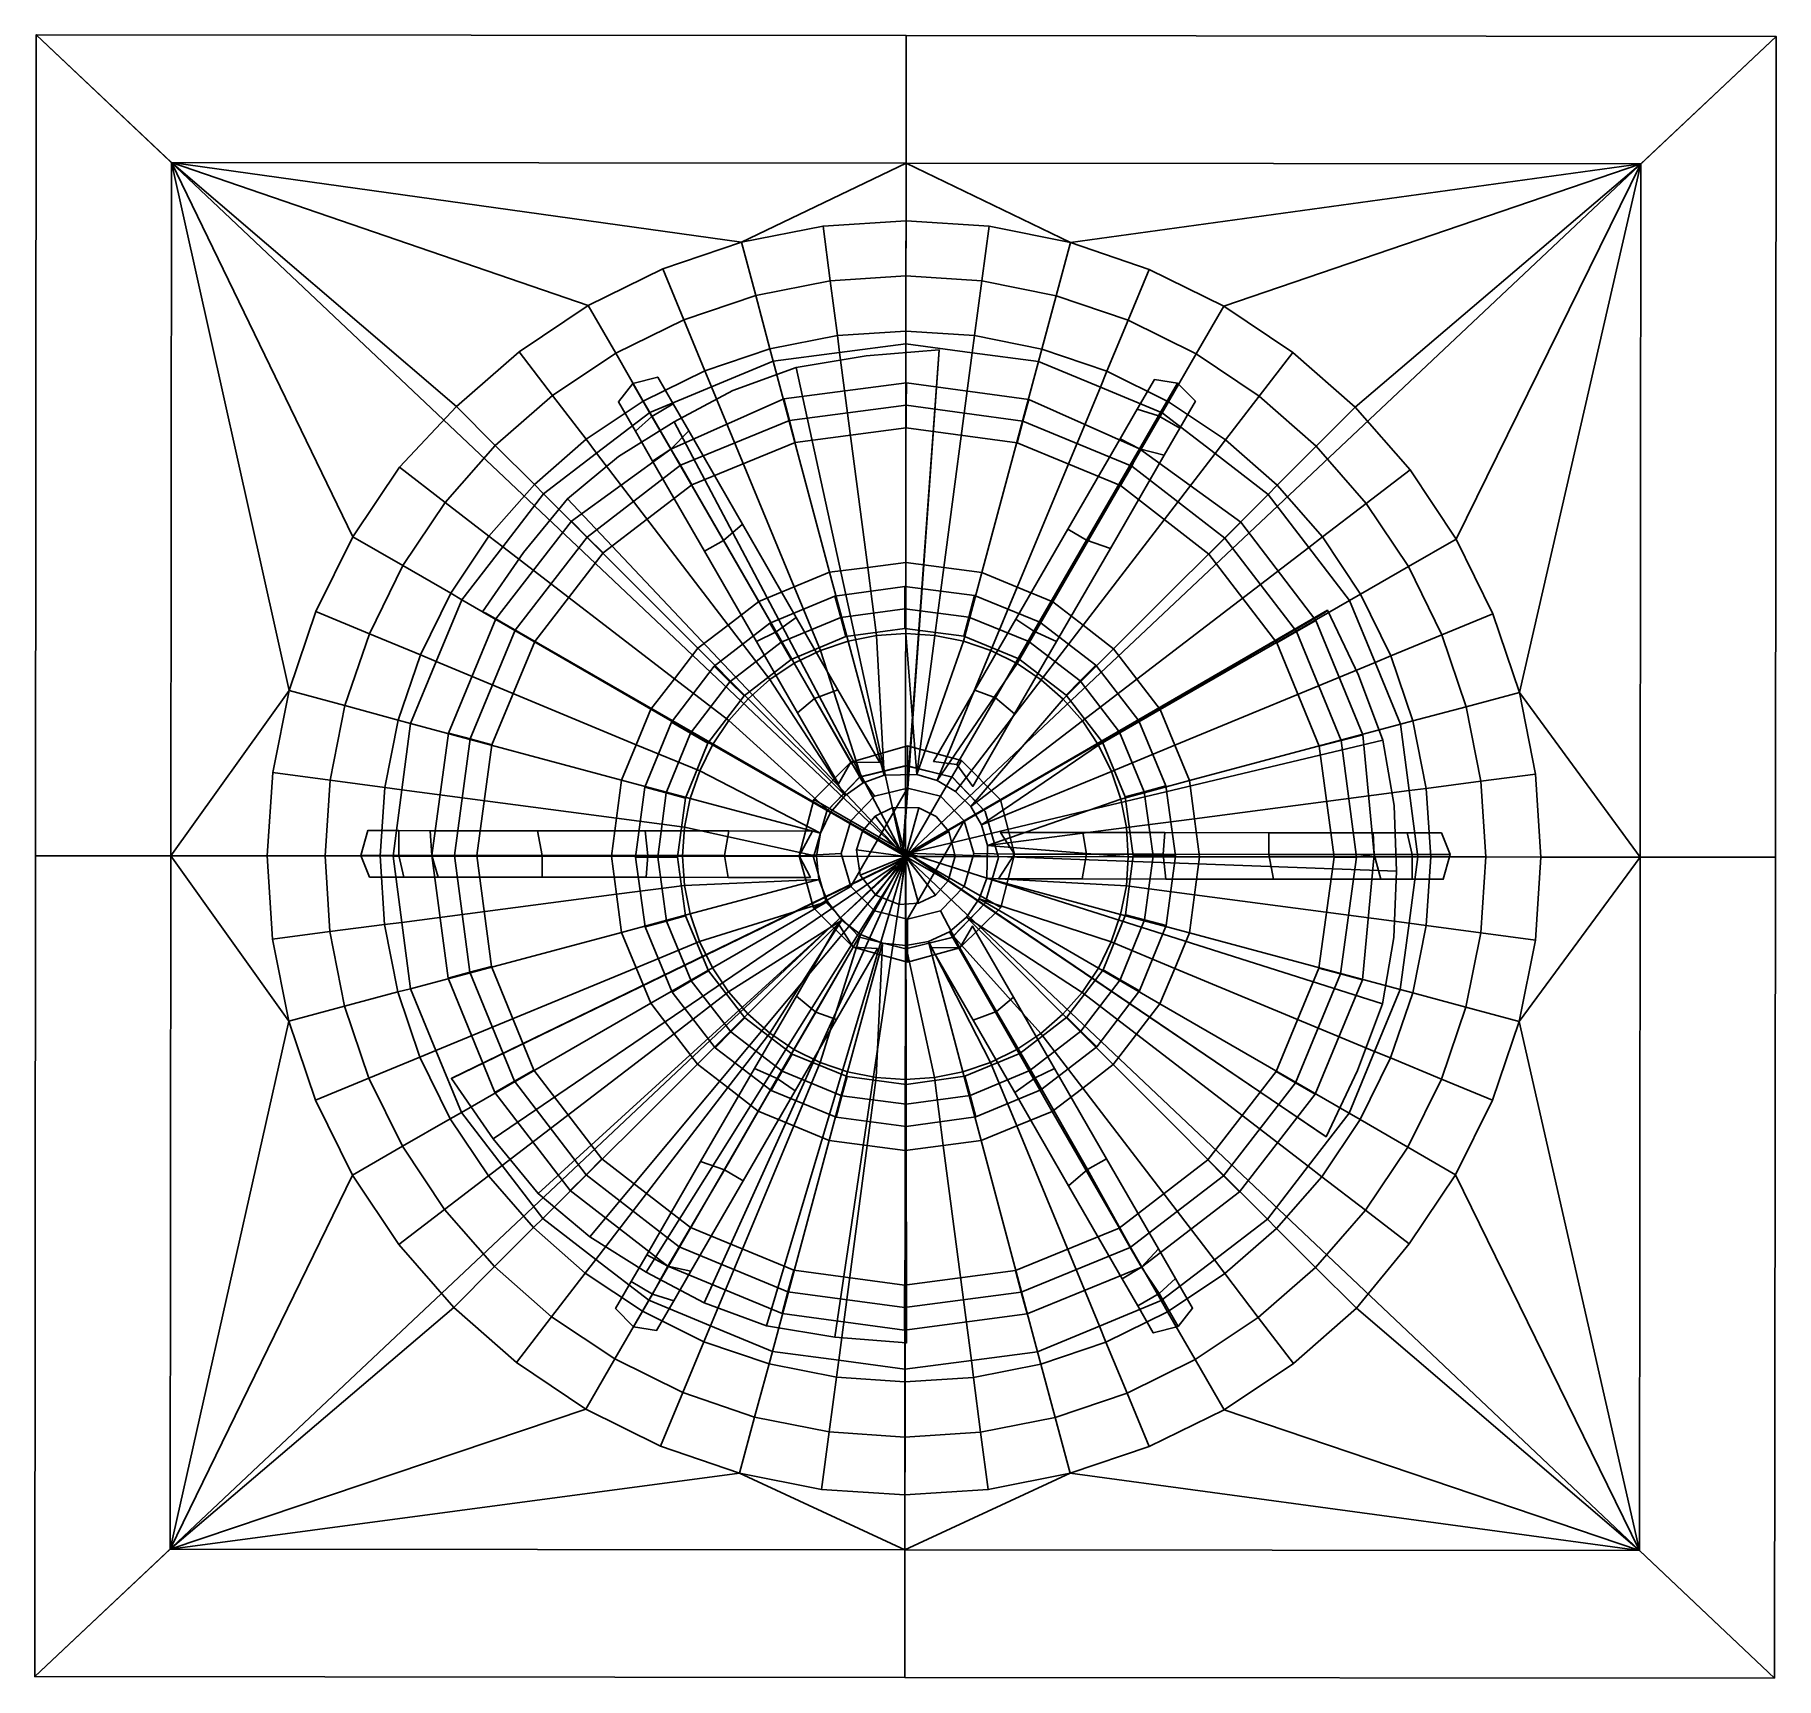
# Model space of a CAD drawing. Extents: x -1.48 to 1.48, y -1.4 to 1.4.
import ezdxf

# ---------------------------------------------------------------- set-up
doc = ezdxf.new("R2010")
doc.units = 0

msp = doc.modelspace()

# ---------------------------------------------------------------- linework, layer by layer
for points in [[(-1.4815, 1.3975, 0.0038), (-1.4828, -0.0012, 0.0041), (-1.2524, -0.0013, 0.3803), (-1.2513, 1.1799, 0.3801)], [(-1.4828, -0.0012, 0.0041), (-1.4815, 1.3975, 0.0038), (-0.0001, -0.0025, 0.0045)], [(-1.4815, 1.3975, 0.0038), (0.0012, 1.3961, 0.0042), (-0.0001, -0.0025, 0.0045)], [(-1.4815, 1.3975, 0.0038), (-1.2513, 1.1799, 0.3801), (0.0009, 1.1788, 0.3804), (0.0012, 1.3961, 0.0042)], [(0.0012, 1.3961, 0.0042), (1.4838, 1.3947, 0.0046), (-0.0001, -0.0025, 0.0045)], [(1.4838, 1.3947, 0.0046), (0.0012, 1.3961, 0.0042), (0.0009, 1.1788, 0.3804), (1.2531, 1.1776, 0.3807)], [(1.4838, 1.3947, 0.0046), (1.4825, -0.0039, 0.0048), (-0.0001, -0.0025, 0.0045)], [(1.4838, 1.3947, 0.0046), (1.2531, 1.1776, 0.3807), (1.252, -0.0036, 0.3809), (1.4825, -0.0039, 0.0048)], [(-1.2513, 1.1799, 0.3801), (-1.2524, -0.0013, 0.3803), (-1.0508, 0.2801, 0.3806)], [(-0.9418, 0.5423, 0.3806), (-1.2513, 1.1799, 0.3801), (-1.0508, 0.2801, 0.3806), (-1.0049, 0.4148, 0.3806)], [(-1.2513, 1.1799, 0.3801), (-0.9418, 0.5423, 0.3806), (-0.8627, 0.6606, 0.3806), (-0.7655, 0.7642, 0.3806)], [(-0.541, 0.9361, 0.3806), (-1.2513, 1.1799, 0.3801), (-0.7655, 0.7642, 0.3806), (-0.6588, 0.8575, 0.3806)], [(-1.2513, 1.1799, 0.3801), (-0.541, 0.9361, 0.3806), (-0.4138, 0.9987, 0.3806), (-0.2796, 1.0441, 0.3806)], [(0.0009, 1.1788, 0.3804), (-1.2513, 1.1799, 0.3801), (-0.2796, 1.0441, 0.3806)], [(0.0008, 1.0808, 0.3806), (0.0009, 1.1788, 0.3804), (-0.2796, 1.0441, 0.3806), (-0.1406, 1.0716, 0.3806)], [(0.0009, 1.1788, 0.3804), (0.0008, 1.0808, 0.3806), (0.1422, 1.0713, 0.3806), (0.2811, 1.0436, 0.3806)], [(1.2531, 1.1776, 0.3807), (0.0009, 1.1788, 0.3804), (0.2811, 1.0436, 0.3806)], [(0.5423, 0.9351, 0.3806), (1.2531, 1.1776, 0.3807), (0.2811, 1.0436, 0.3806), (0.4152, 0.9979, 0.3806)], [(1.2531, 1.1776, 0.3807), (0.5423, 0.9351, 0.3806), (0.66, 0.8563, 0.3806), (0.7665, 0.7628, 0.3806)], [(0.9384, 0.5383, 0.3806), (1.2531, 1.1776, 0.3807), (0.7665, 0.7628, 0.3806), (0.8598, 0.6561, 0.3806)], [(0.9384, 0.5383, 0.3806), (1.0009, 0.4111, 0.3806), (1.0464, 0.2769, 0.3806), (1.2531, 1.1776, 0.3807)], [(1.0464, 0.2769, 0.3806), (1.252, -0.0036, 0.3809), (1.2531, 1.1776, 0.3807)], [(-0.1285, 0.9785, 0.6776), (-0.1406, 1.0716, 0.3806), (-0.2796, 1.0441, 0.3806), (-0.2554, 0.9534, 0.6776)], [(-0.1285, 0.9785, 0.6776), (0.0006, 0.9868, 0.6776), (0.0008, 1.0808, 0.3806), (-0.1406, 1.0716, 0.3806)], [(0.1297, 0.9782, 0.6777), (0.1422, 1.0713, 0.3806), (0.0008, 1.0808, 0.3806), (0.0006, 0.9868, 0.6776)], [(0.1297, 0.9782, 0.6777), (0.2566, 0.9529, 0.6777), (0.2811, 1.0436, 0.3806), (0.1422, 1.0713, 0.3806)], [(-0.378, 0.9119, 0.6775), (-0.2554, 0.9534, 0.6776), (-0.2796, 1.0441, 0.3806), (-0.4138, 0.9987, 0.3806)], [(0.3791, 0.9111, 0.6777), (0.4152, 0.9979, 0.3806), (0.2811, 1.0436, 0.3806), (0.2566, 0.9529, 0.6777)], [(-0.378, 0.9119, 0.6775), (-0.4138, 0.9987, 0.3806), (-0.541, 0.9361, 0.3806), (-0.4941, 0.8548, 0.6775)], [(-0.1285, 0.9785, 0.6776), (-0.1162, 0.8852, 0.3804), (0.0006, 0.8928, 0.3804), (0.0006, 0.9868, 0.6776)], [(0.1297, 0.9782, 0.6777), (0.0006, 0.9868, 0.6776), (0.0006, 0.8928, 0.3804), (0.1175, 0.885, 0.3805)], [(0.3791, 0.9111, 0.6777), (0.4951, 0.8538, 0.6778), (0.5423, 0.9351, 0.3806), (0.4152, 0.9979, 0.3806)], [(-0.378, 0.9119, 0.6775), (-0.342, 0.8249, 0.3804), (-0.2311, 0.8625, 0.3804), (-0.2554, 0.9534, 0.6776)], [(-0.1285, 0.9785, 0.6776), (-0.2554, 0.9534, 0.6776), (-0.2311, 0.8625, 0.3804), (-0.1162, 0.8852, 0.3804)], [(0.1297, 0.9782, 0.6777), (0.1175, 0.885, 0.3805), (0.2323, 0.8621, 0.3805), (0.2566, 0.9529, 0.6777)], [(0.3791, 0.9111, 0.6777), (0.2566, 0.9529, 0.6777), (0.2323, 0.8621, 0.3805), (0.3431, 0.8243, 0.3805)], [(-0.6018, 0.7829, 0.6775), (-0.4941, 0.8548, 0.6775), (-0.541, 0.9361, 0.3806), (-0.6588, 0.8575, 0.3806)], [(0.6026, 0.7818, 0.6778), (0.66, 0.8563, 0.3806), (0.5423, 0.9351, 0.3806), (0.4951, 0.8538, 0.6778)], [(-0.378, 0.9119, 0.6775), (-0.4941, 0.8548, 0.6775), (-0.4471, 0.7733, 0.3804), (-0.342, 0.8249, 0.3804)], [(-0.1124, 0.8561, 0.0922), (0.0007, 0.8708, 0.0923), (0.0006, 0.8928, 0.3804), (-0.1162, 0.8852, 0.3804)], [(0.1137, 0.8559, 0.0923), (0.1175, 0.885, 0.3805), (0.0006, 0.8928, 0.3804), (0.0007, 0.8708, 0.0923)], [(0.3791, 0.9111, 0.6777), (0.3431, 0.8243, 0.3805), (0.4481, 0.7724, 0.3806), (0.4951, 0.8538, 0.6778)], [(-0.3308, 0.7978, 0.0922), (-0.2254, 0.8413, 0.0922), (-0.2311, 0.8625, 0.3804), (-0.342, 0.8249, 0.3804)], [(-0.1124, 0.8561, 0.0922), (-0.1162, 0.8852, 0.3804), (-0.2311, 0.8625, 0.3804), (-0.2254, 0.8413, 0.0922)], [(-0.1124, 0.8561, 0.0922), (-0.0645, 0.4901, 0.13), (0.0003, 0.4986, 0.1301), (0.0007, 0.8708, 0.0923)], [(0.1137, 0.8559, 0.0923), (0.0007, 0.8708, 0.0923), (0.0003, 0.4986, 0.1301), (0.0652, 0.49, 0.1301)], [(0.1137, 0.8559, 0.0923), (0.2267, 0.8409, 0.0923), (0.2323, 0.8621, 0.3805), (0.1175, 0.885, 0.3805)], [(0.332, 0.7971, 0.0924), (0.3431, 0.8243, 0.3805), (0.2323, 0.8621, 0.3805), (0.2267, 0.8409, 0.0923)], [(-0.6018, 0.7829, 0.6775), (-0.6588, 0.8575, 0.3806), (-0.7655, 0.7642, 0.3806), (-0.6992, 0.6977, 0.6775)], [(-0.6018, 0.7829, 0.6775), (-0.5445, 0.7083, 0.3803), (-0.4471, 0.7733, 0.3804), (-0.4941, 0.8548, 0.6775)], [(-0.3308, 0.7978, 0.0922), (-0.1899, 0.4567, 0.13), (-0.1294, 0.4817, 0.13), (-0.2254, 0.8413, 0.0922)], [(-0.1124, 0.8561, 0.0922), (-0.2254, 0.8413, 0.0922), (-0.1294, 0.4817, 0.13), (-0.0645, 0.4901, 0.13)], [(-0.0674, 0.8507, 0.3147), (-0.1866, 0.8308, 0.2906), (-0.0051, 0.0022, 0.2621), (0.0574, 0.8606, 0.3392)], [(0.0572, 0.8601, 0.2999), (0.0574, 0.8606, 0.3392), (-0.0051, 0.0022, 0.2621), (-0.004, 0.0027, 0.2067)], [(0.1137, 0.8559, 0.0923), (0.0652, 0.49, 0.1301), (0.13, 0.4814, 0.1301), (0.2267, 0.8409, 0.0923)], [(0.332, 0.7971, 0.0924), (0.2267, 0.8409, 0.0923), (0.13, 0.4814, 0.1301), (0.1904, 0.4563, 0.1301)], [(0.6026, 0.7818, 0.6778), (0.4951, 0.8538, 0.6778), (0.4481, 0.7724, 0.3806), (0.5454, 0.7073, 0.3806)], [(0.6026, 0.7818, 0.6778), (0.6999, 0.6964, 0.6779), (0.7665, 0.7628, 0.3806), (0.66, 0.8563, 0.3806)], [(-0.4603, 0.7219, 0.4282), (-0.4324, 0.7474, 0.4617), (-0.4647, 0.8035, 0.4578), (-0.4894, 0.7724, 0.425)], [(-0.3959, 0.7685, 0.4348), (-0.4224, 0.8144, 0.4318), (-0.4647, 0.8035, 0.4578), (-0.4324, 0.7474, 0.4617)], [(-0.3308, 0.7978, 0.0922), (-0.342, 0.8249, 0.3804), (-0.4471, 0.7733, 0.3804), (-0.4361, 0.7542, 0.0922)], [(-0.2944, 0.7912, 0.2671), (-0.3943, 0.7383, 0.2441), (-0.0051, 0.0022, 0.2621), (-0.1866, 0.8308, 0.2906)], [(-0.2076, 0.7771, 0.4722), (-0.1977, 0.7401, 0.5109), (0.0012, 0.7663, 0.511), (0.0013, 0.8047, 0.4722)], [(0.21, 0.7763, 0.4723), (0.0013, 0.8047, 0.4722), (0.0012, 0.7663, 0.511), (0.2, 0.7393, 0.511)], [(0.332, 0.7971, 0.0924), (0.4372, 0.7534, 0.0924), (0.4481, 0.7724, 0.3806), (0.3431, 0.8243, 0.3805)], [(0.431, 0.7481, 0.4619), (0.4634, 0.8041, 0.458), (0.4241, 0.81, 0.4252), (0.3949, 0.7595, 0.4284)], [(0.4674, 0.7271, 0.435), (0.494, 0.773, 0.432), (0.4634, 0.8041, 0.458), (0.431, 0.7481, 0.4619)], [(-0.6018, 0.7829, 0.6775), (-0.6992, 0.6977, 0.6775), (-0.6327, 0.6312, 0.3803), (-0.5445, 0.7083, 0.3803)], [(-0.5266, 0.6849, 0.0922), (-0.4361, 0.7542, 0.0922), (-0.4471, 0.7733, 0.3804), (-0.5445, 0.7083, 0.3803)], [(-0.3308, 0.7978, 0.0922), (-0.4361, 0.7542, 0.0922), (-0.2503, 0.4317, 0.13), (-0.1899, 0.4567, 0.13)], [(-0.2076, 0.7771, 0.4722), (-0.4001, 0.6914, 0.4656), (-0.3834, 0.664, 0.5109), (-0.1977, 0.7401, 0.5109)], [(0.332, 0.7971, 0.0924), (0.1904, 0.4563, 0.1301), (0.2508, 0.4313, 0.1301), (0.4372, 0.7534, 0.0924)], [(0.21, 0.7763, 0.4723), (0.2, 0.7393, 0.511), (0.3854, 0.6626, 0.5111), (0.3985, 0.6921, 0.4658)], [(0.5276, 0.6839, 0.0924), (0.5454, 0.7073, 0.3806), (0.4481, 0.7724, 0.3806), (0.4372, 0.7534, 0.0924)], [(0.6026, 0.7818, 0.6778), (0.5454, 0.7073, 0.3806), (0.6334, 0.63, 0.3807), (0.6999, 0.6964, 0.6779)], [(-0.7845, 0.6005, 0.6775), (-0.6992, 0.6977, 0.6775), (-0.7655, 0.7642, 0.3806), (-0.8627, 0.6606, 0.3806)], [(-0.5266, 0.6849, 0.0922), (-0.3023, 0.3919, 0.13), (-0.2503, 0.4317, 0.13), (-0.4361, 0.7542, 0.0922)], [(-0.4603, 0.7219, 0.4282), (-0.4312, 0.6713, 0.4314), (-0.4001, 0.6914, 0.4656), (-0.4324, 0.7474, 0.4617)], [(-0.3959, 0.7685, 0.4348), (-0.4324, 0.7474, 0.4617), (-0.4001, 0.6914, 0.4656), (-0.3695, 0.7226, 0.4377)], [(-0.1977, 0.7401, 0.5109), (-0.1879, 0.703, 0.4722), (0.0011, 0.728, 0.4722), (0.0012, 0.7663, 0.511)], [(0.2, 0.7393, 0.511), (0.0012, 0.7663, 0.511), (0.0011, 0.728, 0.4722), (0.19, 0.7023, 0.4723)], [(0.5276, 0.6839, 0.0924), (0.4372, 0.7534, 0.0924), (0.2508, 0.4313, 0.1301), (0.3027, 0.3914, 0.1302)], [(0.431, 0.7481, 0.4619), (0.3949, 0.7595, 0.4284), (0.3656, 0.709, 0.4316), (0.3985, 0.6921, 0.4658)], [(0.4674, 0.7271, 0.435), (0.431, 0.7481, 0.4619), (0.3985, 0.6921, 0.4658), (0.4409, 0.6812, 0.4379)], [(0.7851, 0.5991, 0.6779), (0.8598, 0.6561, 0.3806), (0.7665, 0.7628, 0.3806), (0.6999, 0.6964, 0.6779)], [(-0.4893, 0.6789, 0.2216), (-0.5762, 0.6066, 0.2004), (-0.0051, 0.0022, 0.2621), (-0.3943, 0.7383, 0.2441)], [(-0.278, 0.5637, 0.3949), (-0.3695, 0.7226, 0.4377), (-0.4001, 0.6914, 0.4656), (-0.3104, 0.5357, 0.422)], [(-0.1977, 0.7401, 0.5109), (-0.3834, 0.664, 0.5109), (-0.3643, 0.6308, 0.4722), (-0.1879, 0.703, 0.4722)], [(0.2, 0.7393, 0.511), (0.19, 0.7023, 0.4723), (0.3662, 0.6295, 0.4723), (0.3854, 0.6626, 0.5111)], [(-0.7845, 0.6005, 0.6775), (-0.71, 0.5432, 0.3803), (-0.6327, 0.6312, 0.3803), (-0.6992, 0.6977, 0.6775)], [(-0.5266, 0.6849, 0.0922), (-0.5445, 0.7083, 0.3803), (-0.6327, 0.6312, 0.3803), (-0.6171, 0.6156, 0.0922)], [(-0.5266, 0.6849, 0.0922), (-0.6171, 0.6156, 0.0922), (-0.3542, 0.3522, 0.13), (-0.3023, 0.3919, 0.13)], [(-0.5696, 0.569, 0.4721), (-0.5425, 0.5418, 0.5109), (-0.3834, 0.664, 0.5109), (-0.4001, 0.6914, 0.4656)], [(-0.3426, 0.5176, 0.3882), (-0.3104, 0.5357, 0.422), (-0.4001, 0.6914, 0.4656), (-0.4312, 0.6713, 0.4314)], [(0.3086, 0.5366, 0.4222), (0.3985, 0.6921, 0.4658), (0.3656, 0.709, 0.4316), (0.2768, 0.5554, 0.3884)], [(0.5276, 0.6839, 0.0924), (0.3027, 0.3914, 0.1302), (0.3545, 0.3515, 0.1302), (0.618, 0.6145, 0.0925)], [(0.3491, 0.5225, 0.395), (0.4409, 0.6812, 0.4379), (0.3985, 0.6921, 0.4658), (0.3086, 0.5366, 0.4222)], [(0.5712, 0.5669, 0.4724), (0.3985, 0.6921, 0.4658), (0.3854, 0.6626, 0.5111), (0.544, 0.5398, 0.5111)], [(0.5276, 0.6839, 0.0924), (0.618, 0.6145, 0.0925), (0.6334, 0.63, 0.3807), (0.5454, 0.7073, 0.3806)], [(0.7851, 0.5991, 0.6779), (0.6999, 0.6964, 0.6779), (0.6334, 0.63, 0.3807), (0.7105, 0.5419, 0.3807)], [(-0.7845, 0.6005, 0.6775), (-0.8627, 0.6606, 0.3806), (-0.9418, 0.5423, 0.3806), (-0.8566, 0.493, 0.6775)], [(-0.5425, 0.5418, 0.5109), (-0.5155, 0.5147, 0.4721), (-0.3643, 0.6308, 0.4722), (-0.3834, 0.664, 0.5109)], [(0.544, 0.5398, 0.5111), (0.3854, 0.6626, 0.5111), (0.3662, 0.6295, 0.4723), (0.5169, 0.5128, 0.4724)], [(0.7851, 0.5991, 0.6779), (0.8569, 0.4914, 0.6779), (0.9384, 0.5383, 0.3806), (0.8598, 0.6561, 0.3806)], [(-0.6866, 0.5252, 0.0922), (-0.6171, 0.6156, 0.0922), (-0.6327, 0.6312, 0.3803), (-0.71, 0.5432, 0.3803)], [(0.6873, 0.524, 0.0925), (0.7105, 0.5419, 0.3807), (0.6334, 0.63, 0.3807), (0.618, 0.6145, 0.0925)], [(-0.7845, 0.6005, 0.6775), (-0.8566, 0.493, 0.6775), (-0.7751, 0.4459, 0.3803), (-0.71, 0.5432, 0.3803)], [(-0.6514, 0.5152, 0.1817), (-0.7208, 0.4141, 0.1641), (-0.0051, 0.0022, 0.2621), (-0.5762, 0.6066, 0.2004)], [(-0.6866, 0.5252, 0.0922), (-0.3941, 0.3003, 0.13), (-0.3542, 0.3522, 0.13), (-0.6171, 0.6156, 0.0922)], [(0.6873, 0.524, 0.0925), (0.618, 0.6145, 0.0925), (0.3545, 0.3515, 0.1302), (0.3943, 0.2996, 0.1302)], [(0.7851, 0.5991, 0.6779), (0.7105, 0.5419, 0.3807), (0.7755, 0.4444, 0.3807), (0.8569, 0.4914, 0.6779)], [(-0.5696, 0.569, 0.4721), (-0.6985, 0.4024, 0.4721), (-0.6653, 0.3832, 0.5109), (-0.5425, 0.5418, 0.5109)], [(0.5712, 0.5669, 0.4724), (0.544, 0.5398, 0.5111), (0.6662, 0.3807, 0.5112), (0.6995, 0.3998, 0.4725)], [(-0.9139, 0.377, 0.6775), (-0.8566, 0.493, 0.6775), (-0.9418, 0.5423, 0.3806), (-1.0049, 0.4148, 0.3806)], [(-0.6866, 0.5252, 0.0922), (-0.71, 0.5432, 0.3803), (-0.7751, 0.4459, 0.3803), (-0.7561, 0.4349, 0.0922)], [(-0.5425, 0.5418, 0.5109), (-0.6653, 0.3832, 0.5109), (-0.6321, 0.3639, 0.4721), (-0.5155, 0.5147, 0.4721)], [(-0.3426, 0.5176, 0.3882), (-0.254, 0.3638, 0.345), (-0.2208, 0.3801, 0.3784), (-0.3104, 0.5357, 0.422)], [(-0.278, 0.5637, 0.3949), (-0.3104, 0.5357, 0.422), (-0.2208, 0.3801, 0.3784), (-0.1864, 0.4049, 0.352)], [(0.3086, 0.5366, 0.4222), (0.2768, 0.5554, 0.3884), (0.188, 0.4019, 0.3451), (0.2187, 0.3812, 0.3786)], [(0.3491, 0.5225, 0.395), (0.3086, 0.5366, 0.4222), (0.2187, 0.3812, 0.3786), (0.2573, 0.3639, 0.3521)], [(0.544, 0.5398, 0.5111), (0.5169, 0.5128, 0.4724), (0.633, 0.3616, 0.4725), (0.6662, 0.3807, 0.5112)], [(0.6873, 0.524, 0.0925), (0.7566, 0.4335, 0.0925), (0.7755, 0.4444, 0.3807), (0.7105, 0.5419, 0.3807)], [(0.914, 0.3753, 0.678), (1.0009, 0.4111, 0.3806), (0.9384, 0.5383, 0.3806), (0.8569, 0.4914, 0.6779)], [(-0.6866, 0.5252, 0.0922), (-0.7561, 0.4349, 0.0922), (-0.4339, 0.2485, 0.13), (-0.3941, 0.3003, 0.13)], [(0.6873, 0.524, 0.0925), (0.3943, 0.2996, 0.1302), (0.4341, 0.2477, 0.1302), (0.7566, 0.4335, 0.0925)], [(-0.9139, 0.377, 0.6775), (-0.827, 0.3409, 0.3803), (-0.7751, 0.4459, 0.3803), (-0.8566, 0.493, 0.6775)], [(-0.1899, 0.4567, 0.13), (-0.1452, 0.3485, 0.1321), (-0.0981, 0.3644, 0.1321), (-0.1294, 0.4817, 0.13)], [(-0.0645, 0.4901, 0.13), (-0.1294, 0.4817, 0.13), (-0.0981, 0.3644, 0.1321), (-0.0494, 0.3741, 0.1321)], [(-0.0645, 0.4901, 0.13), (-0.0494, 0.3741, 0.1321), (0.0002, 0.3773, 0.1321), (0.0003, 0.4986, 0.1301)], [(0.0652, 0.49, 0.1301), (0.0003, 0.4986, 0.1301), (0.0002, 0.3773, 0.1321), (0.0498, 0.374, 0.1321)], [(0.0652, 0.49, 0.1301), (0.0498, 0.374, 0.1321), (0.0985, 0.3642, 0.1321), (0.13, 0.4814, 0.1301)], [(0.1904, 0.4563, 0.1301), (0.13, 0.4814, 0.1301), (0.0985, 0.3642, 0.1321), (0.1455, 0.3482, 0.1321)], [(0.914, 0.3753, 0.678), (0.8569, 0.4914, 0.6779), (0.7755, 0.4444, 0.3807), (0.8272, 0.3394, 0.3808)], [(-0.7998, 0.3296, 0.0922), (-0.7561, 0.4349, 0.0922), (-0.7751, 0.4459, 0.3803), (-0.827, 0.3409, 0.3803)], [(-0.1899, 0.4567, 0.13), (-0.2503, 0.4317, 0.13), (-0.1897, 0.3266, 0.1321), (-0.1452, 0.3485, 0.1321)], [(-0.1203, 0.4413, 0.3986), (-0.1104, 0.4047, 0.4374), (-0.0013, 0.4196, 0.4374), (-0.0014, 0.4576, 0.3987)], [(0.1176, 0.4419, 0.3987), (-0.0014, 0.4576, 0.3987), (-0.0013, 0.4196, 0.4374), (0.1079, 0.4053, 0.4374)], [(0.1904, 0.4563, 0.1301), (0.1455, 0.3482, 0.1321), (0.1901, 0.3262, 0.1321), (0.2508, 0.4313, 0.1301)], [(-0.7998, 0.3296, 0.0922), (-0.459, 0.188, 0.13), (-0.4339, 0.2485, 0.13), (-0.7561, 0.4349, 0.0922)], [(-0.3023, 0.3919, 0.13), (-0.2311, 0.299, 0.1321), (-0.1897, 0.3266, 0.1321), (-0.2503, 0.4317, 0.13)], [(-0.1203, 0.4413, 0.3986), (-0.2312, 0.3953, 0.3986), (-0.2122, 0.3625, 0.4374), (-0.1104, 0.4047, 0.4374)], [(-0.1104, 0.4047, 0.4374), (-0.1016, 0.3721, 0.3987), (-0.0012, 0.3858, 0.3987), (-0.0013, 0.4196, 0.4374)], [(0.1079, 0.4053, 0.4374), (-0.0013, 0.4196, 0.4374), (-0.0012, 0.3858, 0.3987), (0.0993, 0.3726, 0.3987)], [(0.7145, 0.4133, 0.1022), (0.0044, 0.0021, 0.2067), (0.0045, 0.0033, 0.2621), (0.719, 0.4171, 0.1641)], [(0.7719, 0.3065, 0.1817), (0.719, 0.4171, 0.1641), (0.0045, 0.0033, 0.2621), (0.8135, 0.1957, 0.2004)], [(0.1176, 0.4419, 0.3987), (0.1079, 0.4053, 0.4374), (0.2099, 0.3636, 0.4375), (0.2288, 0.3965, 0.3987)], [(0.3027, 0.3914, 0.1302), (0.2508, 0.4313, 0.1301), (0.1901, 0.3262, 0.1321), (0.2313, 0.2986, 0.1321)], [(0.8001, 0.3281, 0.0926), (0.7566, 0.4335, 0.0925), (0.4341, 0.2477, 0.1302), (0.4591, 0.1872, 0.1302)], [(0.8001, 0.3281, 0.0926), (0.8272, 0.3394, 0.3808), (0.7755, 0.4444, 0.3807), (0.7566, 0.4335, 0.0925)], [(-0.9139, 0.377, 0.6775), (-1.0049, 0.4148, 0.3806), (-1.0508, 0.2801, 0.3806), (-0.9556, 0.2545, 0.6775)], [(-0.779, 0.2078, 0.4721), (-0.742, 0.1978, 0.5109), (-0.6653, 0.3832, 0.5109), (-0.6985, 0.4024, 0.4721)], [(-0.7152, 0.4121, 0.1022), (-0.004, 0.0027, 0.2067), (-0.0051, 0.0022, 0.2621), (-0.7208, 0.4141, 0.1641)], [(-0.3023, 0.3919, 0.13), (-0.3542, 0.3522, 0.13), (-0.2685, 0.2663, 0.1321), (-0.2311, 0.299, 0.1321)], [(-0.3261, 0.3218, 0.3986), (-0.2993, 0.295, 0.4374), (-0.2122, 0.3625, 0.4374), (-0.2312, 0.3953, 0.3986)], [(-0.1153, 0.2813, 0.3833), (-0.1864, 0.4049, 0.352), (-0.2208, 0.3801, 0.3784), (-0.1553, 0.2665, 0.4072)], [(-0.1104, 0.4047, 0.4374), (-0.2122, 0.3625, 0.4374), (-0.1952, 0.3333, 0.3986), (-0.1016, 0.3721, 0.3987)], [(0.1079, 0.4053, 0.4374), (0.0993, 0.3726, 0.3987), (0.1931, 0.3343, 0.3987), (0.2099, 0.3636, 0.4375)], [(0.153, 0.2677, 0.4073), (0.2187, 0.3812, 0.3786), (0.188, 0.4019, 0.3451), (0.1178, 0.2807, 0.3759)], [(0.324, 0.3234, 0.3988), (0.2288, 0.3965, 0.3987), (0.2099, 0.3636, 0.4375), (0.2973, 0.2966, 0.4375)], [(0.3027, 0.3914, 0.1302), (0.2313, 0.2986, 0.1321), (0.2687, 0.2658, 0.1321), (0.3545, 0.3515, 0.1302)], [(0.7793, 0.2049, 0.4725), (0.6995, 0.3998, 0.4725), (0.6662, 0.3807, 0.5112), (0.7423, 0.195, 0.5112)], [(0.914, 0.3753, 0.678), (0.9555, 0.2527, 0.678), (1.0464, 0.2769, 0.3806), (1.0009, 0.4111, 0.3806)], [(-0.9139, 0.377, 0.6775), (-0.9556, 0.2545, 0.6775), (-0.8648, 0.23, 0.3803), (-0.827, 0.3409, 0.3803)], [(-0.742, 0.1978, 0.5109), (-0.705, 0.1878, 0.4721), (-0.6321, 0.3639, 0.4721), (-0.6653, 0.3832, 0.5109)], [(-0.2993, 0.295, 0.4374), (-0.2753, 0.2712, 0.3986), (-0.1952, 0.3333, 0.3986), (-0.2122, 0.3625, 0.4374)], [(-0.1841, 0.2425, 0.3758), (-0.1553, 0.2665, 0.4072), (-0.2208, 0.3801, 0.3784), (-0.254, 0.3638, 0.345)], [(-0.1452, 0.3485, 0.1321), (-0.072, 0.1231, 0.0364), (-0.0367, 0.1359, 0.0364), (-0.0981, 0.3644, 0.1321)], [(-0.0494, 0.3741, 0.1321), (-0.0981, 0.3644, 0.1321), (-0.0367, 0.1359, 0.0364)], [(-0.0494, 0.3741, 0.1321), (-0.0367, 0.1359, 0.0364), (0.019, 0.1374, 0.0364), (0.0002, 0.3773, 0.1321)], [(0.0498, 0.374, 0.1321), (0.0002, 0.3773, 0.1321), (0.019, 0.1374, 0.0364)], [(0.0498, 0.374, 0.1321), (0.019, 0.1374, 0.0364), (0.0985, 0.3642, 0.1321)], [(0.1455, 0.3482, 0.1321), (0.0985, 0.3642, 0.1321), (0.019, 0.1374, 0.0364), (0.0541, 0.1269, 0.0364)], [(0.1859, 0.2404, 0.3834), (0.2573, 0.3639, 0.3521), (0.2187, 0.3812, 0.3786), (0.153, 0.2677, 0.4073)], [(0.2973, 0.2966, 0.4375), (0.2099, 0.3636, 0.4375), (0.1931, 0.3343, 0.3987), (0.2735, 0.2726, 0.3988)], [(0.7423, 0.195, 0.5112), (0.6662, 0.3807, 0.5112), (0.633, 0.3616, 0.4725), (0.7052, 0.1852, 0.4725)], [(0.914, 0.3753, 0.678), (0.8272, 0.3394, 0.3808), (0.8648, 0.2284, 0.3808), (0.9555, 0.2527, 0.678)], [(-0.7998, 0.3296, 0.0922), (-0.827, 0.3409, 0.3803), (-0.8648, 0.23, 0.3803), (-0.8435, 0.2243, 0.0922)], [(-0.7998, 0.3296, 0.0922), (-0.8435, 0.2243, 0.0922), (-0.4841, 0.1276, 0.13), (-0.459, 0.188, 0.13)], [(-0.3941, 0.3003, 0.13), (-0.3013, 0.229, 0.1321), (-0.2685, 0.2663, 0.1321), (-0.3542, 0.3522, 0.13)], [(-0.2311, 0.299, 0.1321), (-0.1032, 0.1016, 0.0364), (-0.072, 0.1231, 0.0364), (-0.1897, 0.3266, 0.1321)], [(-0.1452, 0.3485, 0.1321), (-0.1897, 0.3266, 0.1321), (-0.072, 0.1231, 0.0364)], [(0.1455, 0.3482, 0.1321), (0.0541, 0.1269, 0.0364), (0.1901, 0.3262, 0.1321)], [(0.3943, 0.2996, 0.1302), (0.3545, 0.3515, 0.1302), (0.2687, 0.2658, 0.1321), (0.3014, 0.2284, 0.1321)], [(0.8001, 0.3281, 0.0926), (0.4591, 0.1872, 0.1302), (0.484, 0.1267, 0.1302), (0.8437, 0.2227, 0.0926)], [(0.8001, 0.3281, 0.0926), (0.8437, 0.2227, 0.0926), (0.8648, 0.2284, 0.3808), (0.8272, 0.3394, 0.3808)], [(-0.3941, 0.3003, 0.13), (-0.4339, 0.2485, 0.13), (-0.3289, 0.1877, 0.1321), (-0.3013, 0.229, 0.1321)], [(-0.3261, 0.3218, 0.3986), (-0.3992, 0.2265, 0.3986), (-0.3663, 0.2076, 0.4374), (-0.2993, 0.295, 0.4374)], [(-0.2311, 0.299, 0.1321), (-0.2685, 0.2663, 0.1321), (-0.1032, 0.1016, 0.0364)], [(0.2313, 0.2986, 0.1321), (0.1901, 0.3262, 0.1321), (0.0541, 0.1269, 0.0364), (0.0853, 0.1083, 0.0364)], [(0.2313, 0.2986, 0.1321), (0.0853, 0.1083, 0.0364), (0.111, 0.0826, 0.0364), (0.2687, 0.2658, 0.1321)], [(0.324, 0.3234, 0.3988), (0.2973, 0.2966, 0.4375), (0.3647, 0.2095, 0.4375), (0.3976, 0.2286, 0.3988)], [(0.3943, 0.2996, 0.1302), (0.3014, 0.2284, 0.1321), (0.3289, 0.1871, 0.1321), (0.4341, 0.2477, 0.1302)], [(-1.2524, -0.0013, 0.3803), (-1.0881, -0.0015, 0.3806), (-1.0786, 0.1405, 0.3806), (-1.0508, 0.2801, 0.3806)], [(-0.9809, 0.1276, 0.6775), (-0.9556, 0.2545, 0.6775), (-1.0508, 0.2801, 0.3806), (-1.0786, 0.1405, 0.3806)], [(-0.2993, 0.295, 0.4374), (-0.3663, 0.2076, 0.4374), (-0.337, 0.1908, 0.3986), (-0.2753, 0.2712, 0.3986)], [(-0.1153, 0.2813, 0.3833), (-0.1553, 0.2665, 0.4072), (-0.0933, 0.1584, 0.4432), (-0.0441, 0.1577, 0.4147)], [(0.153, 0.2677, 0.4073), (0.1178, 0.2807, 0.3759), (0.0477, 0.1595, 0.4066), (0.0874, 0.1543, 0.4361)], [(0.1859, 0.2404, 0.3834), (0.153, 0.2677, 0.4073), (0.0874, 0.1543, 0.4361), (0.1145, 0.117, 0.4147)], [(0.2973, 0.2966, 0.4375), (0.2735, 0.2726, 0.3988), (0.3356, 0.1925, 0.3988), (0.3647, 0.2095, 0.4375)], [(0.9806, 0.1258, 0.678), (1.0738, 0.1379, 0.3806), (1.0464, 0.2769, 0.3806), (0.9555, 0.2527, 0.678)], [(1.083, -0.0035, 0.3806), (1.252, -0.0036, 0.3809), (1.0464, 0.2769, 0.3806), (1.0738, 0.1379, 0.3806)], [(-0.9809, 0.1276, 0.6775), (-0.8877, 0.1152, 0.3804), (-0.8648, 0.23, 0.3803), (-0.9556, 0.2545, 0.6775)], [(-0.459, 0.188, 0.13), (-0.3509, 0.1432, 0.1321), (-0.3289, 0.1877, 0.1321), (-0.4339, 0.2485, 0.13)], [(-0.3013, 0.229, 0.1321), (-0.1282, 0.0723, 0.0364), (-0.1032, 0.1016, 0.0364), (-0.2685, 0.2663, 0.1321)], [(-0.1841, 0.2425, 0.3758), (-0.1142, 0.1212, 0.4065), (-0.0933, 0.1584, 0.4432), (-0.1553, 0.2665, 0.4072)], [(0.3014, 0.2284, 0.1321), (0.2687, 0.2658, 0.1321), (0.111, 0.0826, 0.0364)], [(0.4591, 0.1872, 0.1302), (0.4341, 0.2477, 0.1302), (0.3289, 0.1871, 0.1321), (0.3509, 0.1425, 0.1321)], [(0.9806, 0.1258, 0.678), (0.9555, 0.2527, 0.678), (0.8648, 0.2284, 0.3808), (0.8875, 0.1136, 0.3808)], [(-0.8585, 0.1113, 0.0922), (-0.8435, 0.2243, 0.0922), (-0.8648, 0.23, 0.3803), (-0.8877, 0.1152, 0.3804)], [(-0.8585, 0.1113, 0.0922), (-0.4927, 0.0628, 0.13), (-0.4841, 0.1276, 0.13), (-0.8435, 0.2243, 0.0922)], [(-0.779, 0.2078, 0.4721), (-0.8074, -0.001, 0.4722), (-0.769, -0.001, 0.5109), (-0.742, 0.1978, 0.5109)], [(-0.4446, 0.1154, 0.3986), (-0.4079, 0.1057, 0.4374), (-0.3663, 0.2076, 0.4374), (-0.3992, 0.2265, 0.3986)], [(-0.3013, 0.229, 0.1321), (-0.3289, 0.1877, 0.1321), (-0.1282, 0.0723, 0.0364)], [(0.3014, 0.2284, 0.1321), (0.111, 0.0826, 0.0364), (0.1296, 0.0513, 0.0364), (0.3289, 0.1871, 0.1321)], [(0.4069, 0.1077, 0.4376), (0.3647, 0.2095, 0.4375), (0.3356, 0.1925, 0.3988), (0.3744, 0.0989, 0.3988)], [(0.4436, 0.1177, 0.3988), (0.3976, 0.2286, 0.3988), (0.3647, 0.2095, 0.4375), (0.4069, 0.1077, 0.4376)], [(0.8584, 0.1097, 0.0926), (0.8437, 0.2227, 0.0926), (0.484, 0.1267, 0.1302), (0.4925, 0.0619, 0.1303)], [(0.8584, 0.1097, 0.0926), (0.8875, 0.1136, 0.3808), (0.8648, 0.2284, 0.3808), (0.8437, 0.2227, 0.0926)], [(-0.742, 0.1978, 0.5109), (-0.769, -0.001, 0.5109), (-0.7307, -0.0011, 0.4722), (-0.705, 0.1878, 0.4721)], [(-0.459, 0.188, 0.13), (-0.4841, 0.1276, 0.13), (-0.3669, 0.0961, 0.1321), (-0.3509, 0.1432, 0.1321)], [(-0.4079, 0.1057, 0.4374), (-0.3753, 0.097, 0.3986), (-0.337, 0.1908, 0.3986), (-0.3663, 0.2076, 0.4374)], [(-0.3509, 0.1432, 0.1321), (-0.1449, 0.037, 0.0364), (-0.1282, 0.0723, 0.0364), (-0.3289, 0.1877, 0.1321)], [(0.0034, 0.186, 0.4432), (-0.0933, 0.1584, 0.4432), (-0.053, 0.1001, 0.5023), (0.0034, 0.114, 0.5023)], [(0.0034, 0.186, 0.4432), (0.0034, 0.114, 0.5023), (0.0598, 0.1, 0.5023), (0.0951, 0.1611, 0.4432)], [(0.8326, 0.0843, 0.2216), (0.8135, 0.1957, 0.2004), (0.0045, 0.0033, 0.2621), (0.8365, -0.0277, 0.2441)], [(0.3509, 0.1425, 0.1321), (0.3289, 0.1871, 0.1321), (0.1296, 0.0513, 0.0364)], [(0.4591, 0.1872, 0.1302), (0.3509, 0.1425, 0.1321), (0.3668, 0.0954, 0.1321), (0.484, 0.1267, 0.1302)], [(0.7423, 0.195, 0.5112), (0.7052, 0.1852, 0.4725), (0.7302, -0.0038, 0.4725), (0.7685, -0.0039, 0.5113)], [(0.7793, 0.2049, 0.4725), (0.7423, 0.195, 0.5112), (0.7685, -0.0039, 0.5113), (0.7985, 0.0008, 0.466)], [(-0.1566, 0.0948, 0.4432), (-0.0934, 0.0582, 0.5023), (-0.053, 0.1001, 0.5023), (-0.0933, 0.1584, 0.4432)], [(0.0009, 0.1523, 0.432), (0.001, 0.1522, 0.029), (-0.0779, 0.1329, 0.029), (-0.078, 0.133, 0.432)], [(0.0009, 0.1523, 0.432), (0.0797, 0.1326, 0.432), (0.0798, 0.1325, 0.029), (0.001, 0.1522, 0.029)], [(0.162, 0.0938, 0.4432), (0.0951, 0.1611, 0.4432), (0.0598, 0.1, 0.5023), (0.1, 0.0581, 0.5023)], [(-0.9809, 0.1276, 0.6775), (-1.0786, 0.1405, 0.3806), (-1.0881, -0.0015, 0.3806), (-0.9895, -0.0015, 0.6776)], [(-0.9809, 0.1276, 0.6775), (-0.9895, -0.0015, 0.6776), (-0.8955, -0.0016, 0.3804), (-0.8877, 0.1152, 0.3804)], [(-0.4927, 0.0628, 0.13), (-0.3767, 0.0474, 0.1321), (-0.3669, 0.0961, 0.1321), (-0.4841, 0.1276, 0.13)], [(-0.3509, 0.1432, 0.1321), (-0.3669, 0.0961, 0.1321), (-0.1449, 0.037, 0.0364)], [(-0.1344, 0.0746, 0.432), (-0.078, 0.133, 0.432), (-0.0779, 0.1329, 0.029), (-0.1343, 0.0745, 0.029)], [(0.1358, 0.074, 0.4321), (0.1359, 0.0739, 0.029), (0.0798, 0.1325, 0.029), (0.0797, 0.1326, 0.432)], [(0.3509, 0.1425, 0.1321), (0.1296, 0.0513, 0.0364), (0.1399, 0.0162, 0.0364), (0.3668, 0.0954, 0.1321)], [(0.4925, 0.0619, 0.1303), (0.484, 0.1267, 0.1302), (0.3668, 0.0954, 0.1321), (0.3764, 0.0467, 0.1321)], [(0.9806, 0.1258, 0.678), (0.8875, 0.1136, 0.3808), (0.8951, -0.0033, 0.3808), (0.989, -0.0033, 0.6781)], [(0.9806, 0.1258, 0.678), (0.989, -0.0033, 0.6781), (1.083, -0.0035, 0.3806), (1.0738, 0.1379, 0.3806)], [(-0.8585, 0.1113, 0.0922), (-0.8877, 0.1152, 0.3804), (-0.8955, -0.0016, 0.3804), (-0.8735, -0.0017, 0.0922)], [(-0.8585, 0.1113, 0.0922), (-0.8735, -0.0017, 0.0922), (-0.5013, -0.0021, 0.13), (-0.4927, 0.0628, 0.13)], [(-0.4446, 0.1154, 0.3986), (-0.4602, -0.0036, 0.3986), (-0.4223, -0.0035, 0.4374), (-0.4079, 0.1057, 0.4374)], [(-0.4079, 0.1057, 0.4374), (-0.4223, -0.0035, 0.4374), (-0.3885, -0.0035, 0.3987), (-0.3753, 0.097, 0.3986)], [(-0.3767, 0.0474, 0.1321), (-0.1516, -0.0019, 0.0364), (-0.1449, 0.037, 0.0364), (-0.3669, 0.0961, 0.1321)], [(-0.1566, 0.0948, 0.4432), (-0.1812, -0.0013, 0.4432), (-0.1095, 0.0024, 0.5023), (-0.0934, 0.0582, 0.5023)], [(-0.045, 0.0303, 0.5023), (0.0034, 0.114, 0.5023), (-0.053, 0.1001, 0.5023), (-0.0934, 0.0582, 0.5023)], [(-0.045, 0.0303, 0.5023), (0.0033, 0.0024, 0.5023), (0.0598, 0.1, 0.5023), (0.0034, 0.114, 0.5023)], [(0.0516, -0.0256, 0.5023), (0.1, 0.0581, 0.5023), (0.0598, 0.1, 0.5023), (0.0033, 0.0024, 0.5023)], [(0.162, 0.0938, 0.4432), (0.1, 0.0581, 0.5023), (0.1161, 0.0023, 0.5023), (0.1857, 0.0014, 0.4432)], [(0.3764, 0.0467, 0.1321), (0.3668, 0.0954, 0.1321), (0.1399, 0.0162, 0.0364)], [(0.4069, 0.1077, 0.4376), (0.3744, 0.0989, 0.3988), (0.3881, -0.0015, 0.3988), (0.4218, -0.0014, 0.4376)], [(0.4436, 0.1177, 0.3988), (0.4069, 0.1077, 0.4376), (0.4218, -0.0014, 0.4376), (0.4598, -0.0013, 0.3989)], [(0.8584, 0.1097, 0.0926), (0.4925, 0.0619, 0.1303), (0.501, -0.003, 0.1303), (0.8732, -0.0033, 0.0926)], [(0.8584, 0.1097, 0.0926), (0.8732, -0.0033, 0.0926), (0.8951, -0.0033, 0.3808), (0.8875, 0.1136, 0.3808)], [(-0.4927, 0.0628, 0.13), (-0.5013, -0.0021, 0.13), (-0.38, -0.0022, 0.1321), (-0.3767, 0.0474, 0.1321)], [(-0.1344, 0.0746, 0.432), (-0.1343, 0.0745, 0.029), (-0.157, -0.0034, 0.029), (-0.1571, -0.0034, 0.432)], [(-0.0518, 0.0659, 0.0364), (-0.0734, 0.0408, 0.0364), (-0.0001, -0.0025, 0.0045)], [(-0.0518, 0.0659, 0.0364), (-0.0001, -0.0025, 0.0045), (-0.0215, 0.0808, 0.0364)], [(0.0228, 0.0804, 0.0364), (-0.0215, 0.0808, 0.0364), (-0.0001, -0.0025, 0.0045)], [(0.0522, 0.0655, 0.0364), (0.0228, 0.0804, 0.0364), (-0.0001, -0.0025, 0.0045), (0.0738, 0.0401, 0.0364)], [(0.1358, 0.074, 0.4321), (0.1582, -0.0041, 0.4321), (0.1583, -0.0041, 0.0291), (0.1359, 0.0739, 0.029)], [(0.4925, 0.0619, 0.1303), (0.3764, 0.0467, 0.1321), (0.3796, -0.0029, 0.1321), (0.501, -0.003, 0.1303)], [(-0.8635, -0.0006, 0.4617), (-0.8635, 0.0415, 0.4348), (-0.9165, 0.0415, 0.4318), (-0.9282, -0.0006, 0.4578)], [(-0.8635, -0.0006, 0.4617), (-0.8074, -0.001, 0.4722), (-0.8105, 0.0414, 0.4377), (-0.8635, 0.0415, 0.4348)], [(-0.6191, -0.0009, 0.422), (-0.6272, 0.0413, 0.3949), (-0.8105, 0.0414, 0.4377), (-0.8074, -0.001, 0.4722)], [(-0.6191, -0.0009, 0.422), (-0.4395, -0.001, 0.3785), (-0.4439, 0.0411, 0.352), (-0.6272, 0.0413, 0.3949)], [(-0.3085, -0.0011, 0.4072), (-0.3012, 0.041, 0.3833), (-0.4439, 0.0411, 0.352), (-0.4395, -0.001, 0.3785)], [(-0.3767, 0.0474, 0.1321), (-0.38, -0.0022, 0.1321), (-0.1516, -0.0019, 0.0364)], [(-0.3085, -0.0011, 0.4072), (-0.1812, -0.0013, 0.4432), (-0.1586, 0.0408, 0.4147), (-0.3012, 0.041, 0.3833)], [(-0.045, 0.0303, 0.5023), (-0.0934, 0.0582, 0.5023), (-0.1095, 0.0024, 0.5023), (-0.0934, -0.0534, 0.5023)], [(-0.045, 0.0303, 0.5023), (-0.0934, -0.0534, 0.5023), (-0.0532, -0.0953, 0.5023), (0.0033, 0.0024, 0.5023)], [(-0.0838, 0.0091, 0.0364), (-0.0001, -0.0025, 0.0045), (-0.0734, 0.0408, 0.0364)], [(0.0738, 0.0401, 0.0364), (-0.0001, -0.0025, 0.0045), (0.0844, -0.0022, 0.0364)], [(0.0516, -0.0256, 0.5023), (0.0999, -0.0535, 0.5023), (0.1161, 0.0023, 0.5023), (0.1, 0.0581, 0.5023)], [(0.3764, 0.0467, 0.1321), (0.1399, 0.0162, 0.0364), (0.3796, -0.0029, 0.1321)], [(0.3083, 0.0013, 0.4074), (0.3019, 0.0382, 0.3759), (0.1619, 0.0384, 0.4066), (0.1857, 0.0014, 0.4432)], [(0.3083, 0.0013, 0.4074), (0.4393, 0.0012, 0.3787), (0.4419, 0.0381, 0.3453), (0.3019, 0.0382, 0.3759)], [(0.6189, 0.001, 0.4223), (0.6193, 0.0379, 0.3885), (0.4419, 0.0381, 0.3453), (0.4393, 0.0012, 0.3787)], [(0.6189, 0.001, 0.4223), (0.7985, 0.0008, 0.466), (0.7967, 0.0378, 0.4318), (0.6193, 0.0379, 0.3885)], [(0.8632, 0.0008, 0.4621), (0.8551, 0.0377, 0.4286), (0.7967, 0.0378, 0.4318), (0.7985, 0.0008, 0.466)], [(0.8632, 0.0008, 0.4621), (0.928, 0.0007, 0.4583), (0.9134, 0.0377, 0.4255), (0.8551, 0.0377, 0.4286)], [(-0.1571, -0.0901, 0.4432), (-0.0934, -0.0534, 0.5023), (-0.1095, 0.0024, 0.5023), (-0.1812, -0.0013, 0.4432)], [(-0.0775, -0.0342, 0.0364), (-0.0001, -0.0025, 0.0045), (-0.0838, 0.0091, 0.0364)], [(0.0516, -0.0256, 0.5023), (0.0033, 0.0024, 0.5023), (-0.0532, -0.0953, 0.5023), (0.0032, -0.1093, 0.5023)], [(0.7162, -0.4796, 0.2999), (0.7166, -0.48, 0.3392), (0.0045, 0.0033, 0.2621), (0.0044, 0.0021, 0.2067)], [(0.7704, -0.367, 0.3147), (0.8128, -0.2538, 0.2906), (0.0045, 0.0033, 0.2621), (0.7166, -0.48, 0.3392)], [(0.8324, -0.1406, 0.2671), (0.8365, -0.0277, 0.2441), (0.0045, 0.0033, 0.2621), (0.8128, -0.2538, 0.2906)], [(0.1623, -0.0896, 0.4432), (0.1857, 0.0014, 0.4432), (0.1161, 0.0023, 0.5023), (0.0999, -0.0535, 0.5023)], [(0.3764, -0.0524, 0.1321), (0.3796, -0.0029, 0.1321), (0.1399, 0.0162, 0.0364), (0.1383, -0.0395, 0.0364)], [(0.301, -0.0408, 0.3835), (0.3083, 0.0013, 0.4074), (0.1857, 0.0014, 0.4432), (0.1584, -0.0407, 0.4148)], [(0.301, -0.0408, 0.3835), (0.4437, -0.041, 0.3522), (0.4393, 0.0012, 0.3787), (0.3083, 0.0013, 0.4074)], [(0.627, -0.0411, 0.3952), (0.6189, 0.001, 0.4223), (0.4393, 0.0012, 0.3787), (0.4437, -0.041, 0.3522)], [(0.627, -0.0411, 0.3952), (0.8103, -0.0413, 0.4381), (0.7985, 0.0008, 0.466), (0.6189, 0.001, 0.4223)], [(0.7785, -0.2127, 0.4726), (0.7985, 0.0008, 0.466), (0.7685, -0.0039, 0.5113), (0.7415, -0.2027, 0.5113)], [(0.8633, -0.0413, 0.4352), (0.8632, 0.0008, 0.4621), (0.7985, 0.0008, 0.466), (0.8103, -0.0413, 0.4381)], [(0.8633, -0.0413, 0.4352), (0.9163, -0.0414, 0.4323), (0.928, 0.0007, 0.4583), (0.8632, 0.0008, 0.4621)], [(-1.4841, -1.3998, 0.0043), (-1.4828, -0.0012, 0.0041), (-0.0001, -0.0025, 0.0045)], [(-1.2524, -0.0013, 0.3803), (-1.4828, -0.0012, 0.0041), (-1.4841, -1.3998, 0.0043), (-1.2535, -1.1826, 0.3805)], [(-0.0014, -1.4012, 0.0047), (-1.4841, -1.3998, 0.0043), (-0.0001, -0.0025, 0.0045)], [(-1.2524, -0.0013, 0.3803), (-1.2535, -1.1826, 0.3805), (-1.0513, -0.2831, 0.3806)], [(-1.0881, -0.0015, 0.3806), (-1.2524, -0.0013, 0.3803), (-1.0513, -0.2831, 0.3806), (-1.0789, -0.1435, 0.3806)], [(-0.9812, -0.1306, 0.6776), (-0.9895, -0.0015, 0.6776), (-1.0881, -0.0015, 0.3806), (-1.0789, -0.1435, 0.3806)], [(-0.9812, -0.1306, 0.6776), (-0.8879, -0.1185, 0.3804), (-0.8955, -0.0016, 0.3804), (-0.9895, -0.0015, 0.6776)], [(-0.8553, -0.0376, 0.4282), (-0.8635, -0.0006, 0.4617), (-0.9282, -0.0006, 0.4578), (-0.9136, -0.0375, 0.425)], [(-0.8587, -0.1148, 0.0922), (-0.8735, -0.0017, 0.0922), (-0.8955, -0.0016, 0.3804), (-0.8879, -0.1185, 0.3804)], [(-0.8587, -0.1148, 0.0922), (-0.4928, -0.0669, 0.13), (-0.5013, -0.0021, 0.13), (-0.8735, -0.0017, 0.0922)], [(-0.8553, -0.0376, 0.4282), (-0.7969, -0.0376, 0.4314), (-0.8074, -0.001, 0.4722), (-0.8635, -0.0006, 0.4617)], [(-0.6195, -0.0378, 0.3882), (-0.6191, -0.0009, 0.422), (-0.8074, -0.001, 0.4722), (-0.7969, -0.0376, 0.4314)], [(-0.7798, -0.2098, 0.4722), (-0.7428, -0.1999, 0.5109), (-0.769, -0.001, 0.5109), (-0.8074, -0.001, 0.4722)], [(-0.0004, -0.0048, 0.2067), (-0.7734, -0.3805, 0.2999), (-0.774, -0.3806, 0.3392), (0.0006, -0.0055, 0.2621)], [(0.0006, -0.0055, 0.2621), (-0.774, -0.3806, 0.3392), (-0.703, -0.4837, 0.3147)], [(-0.7428, -0.1999, 0.5109), (-0.7057, -0.1901, 0.4722), (-0.7307, -0.0011, 0.4722), (-0.769, -0.001, 0.5109)], [(0.0006, -0.0055, 0.2621), (-0.703, -0.4837, 0.3147), (-0.6262, -0.577, 0.2906)], [(0.0006, -0.0055, 0.2621), (-0.6262, -0.577, 0.2906), (-0.538, -0.6506, 0.2671)], [(-0.6195, -0.0378, 0.3882), (-0.4421, -0.038, 0.3451), (-0.4395, -0.001, 0.3785), (-0.6191, -0.0009, 0.422)], [(0.0006, -0.0055, 0.2621), (-0.538, -0.6506, 0.2671), (-0.4423, -0.7106, 0.2441)], [(-0.4928, -0.0669, 0.13), (-0.3767, -0.0517, 0.1321), (-0.38, -0.0022, 0.1321), (-0.5013, -0.0021, 0.13)], [(-0.444, -0.1226, 0.3987), (-0.4074, -0.1127, 0.4374), (-0.4223, -0.0035, 0.4374), (-0.4602, -0.0036, 0.3986)], [(0.0006, -0.0055, 0.2621), (-0.4423, -0.7106, 0.2441), (-0.3433, -0.7632, 0.2216)], [(-0.3021, -0.0381, 0.3758), (-0.3085, -0.0011, 0.4072), (-0.4395, -0.001, 0.3785), (-0.4421, -0.038, 0.3451)], [(-0.4074, -0.1127, 0.4374), (-0.3748, -0.1039, 0.3987), (-0.3885, -0.0035, 0.3987), (-0.4223, -0.0035, 0.4374)], [(-0.3767, -0.0517, 0.1321), (-0.1477, -0.0416, 0.0364), (-0.1516, -0.0019, 0.0364), (-0.38, -0.0022, 0.1321)], [(0.0006, -0.0055, 0.2621), (-0.3433, -0.7632, 0.2216), (-0.2373, -0.8023, 0.2004)], [(-0.3021, -0.0381, 0.3758), (-0.1621, -0.0382, 0.4066), (-0.1812, -0.0013, 0.4432), (-0.3085, -0.0011, 0.4072)], [(0.0006, -0.0055, 0.2621), (-0.2373, -0.8023, 0.2004), (-0.1205, -0.8217, 0.1817)], [(-0.1347, -0.0814, 0.432), (-0.1571, -0.0034, 0.432), (-0.157, -0.0034, 0.029), (-0.1346, -0.0815, 0.029)], [(0.0006, -0.0055, 0.2621), (-0.1205, -0.8217, 0.1817), (0.0017, -0.8313, 0.1641)], [(-0.0507, -0.0684, 0.0364), (-0.0001, -0.0025, 0.0045), (-0.0775, -0.0342, 0.0364)], [(-0.0507, -0.0684, 0.0364), (-0.0107, -0.0846, 0.0364), (-0.0001, -0.0025, 0.0045)], [(-0.0107, -0.0846, 0.0364), (0.0221, -0.0823, 0.0364), (-0.0001, -0.0025, 0.0045)], [(1.4812, -1.4025, 0.0051), (-0.0014, -1.4012, 0.0047), (-0.0001, -0.0025, 0.0045)], [(-0.0004, -0.0048, 0.2067), (0.0006, -0.0055, 0.2621), (0.0017, -0.8313, 0.1641), (0.0007, -0.8254, 0.1022)], [(0.0844, -0.0022, 0.0364), (-0.0001, -0.0025, 0.0045), (0.0727, -0.0438, 0.0364)], [(1.4812, -1.4025, 0.0051), (-0.0001, -0.0025, 0.0045), (1.4825, -0.0039, 0.0048)], [(0.0509, -0.0682, 0.0364), (0.0727, -0.0438, 0.0364), (-0.0001, -0.0025, 0.0045)], [(0.0509, -0.0682, 0.0364), (-0.0001, -0.0025, 0.0045), (0.0221, -0.0823, 0.0364)], [(0.0516, -0.0256, 0.5023), (0.0032, -0.1093, 0.5023), (0.0596, -0.0954, 0.5023), (0.0999, -0.0535, 0.5023)], [(0.1355, -0.082, 0.4321), (0.1356, -0.0821, 0.0291), (0.1583, -0.0041, 0.0291), (0.1582, -0.0041, 0.4321)], [(0.4075, -0.1106, 0.4376), (0.4218, -0.0014, 0.4376), (0.3881, -0.0015, 0.3988), (0.3749, -0.102, 0.3989)], [(0.4924, -0.0678, 0.1303), (0.501, -0.003, 0.1303), (0.3796, -0.0029, 0.1321), (0.3764, -0.0524, 0.1321)], [(0.4442, -0.1203, 0.3989), (0.4598, -0.0013, 0.3989), (0.4218, -0.0014, 0.4376), (0.4075, -0.1106, 0.4376)], [(0.8582, -0.1163, 0.0927), (0.8732, -0.0033, 0.0926), (0.501, -0.003, 0.1303), (0.4924, -0.0678, 0.1303)], [(0.7415, -0.2027, 0.5113), (0.7685, -0.0039, 0.5113), (0.7302, -0.0038, 0.4725), (0.7045, -0.1927, 0.4726)], [(0.8582, -0.1163, 0.0927), (0.8873, -0.1201, 0.3809), (0.8951, -0.0033, 0.3808), (0.8732, -0.0033, 0.0926)], [(0.9803, -0.1324, 0.6781), (0.989, -0.0033, 0.6781), (0.8951, -0.0033, 0.3808), (0.8873, -0.1201, 0.3809)], [(0.9803, -0.1324, 0.6781), (1.0736, -0.1449, 0.3806), (1.083, -0.0035, 0.3806), (0.989, -0.0033, 0.6781)], [(1.252, -0.0036, 0.3809), (1.083, -0.0035, 0.3806), (1.0736, -0.1449, 0.3806), (1.0459, -0.2838, 0.3806)], [(1.2509, -1.1849, 0.3811), (1.252, -0.0036, 0.3809), (1.0459, -0.2838, 0.3806)], [(1.4812, -1.4025, 0.0051), (1.4825, -0.0039, 0.0048), (1.252, -0.0036, 0.3809), (1.2509, -1.1849, 0.3811)], [(-0.4928, -0.0669, 0.13), (-0.4843, -0.1318, 0.1301), (-0.3671, -0.1005, 0.1321), (-0.3767, -0.0517, 0.1321)], [(-0.3767, -0.0517, 0.1321), (-0.3671, -0.1005, 0.1321), (-0.1477, -0.0416, 0.0364)], [(-0.3512, -0.1475, 0.1321), (-0.1332, -0.079, 0.0364), (-0.1477, -0.0416, 0.0364), (-0.3671, -0.1005, 0.1321)], [(-0.1571, -0.0901, 0.4432), (-0.0894, -0.1572, 0.4432), (-0.0532, -0.0953, 0.5023), (-0.0934, -0.0534, 0.5023)], [(0.1623, -0.0896, 0.4432), (0.0999, -0.0535, 0.5023), (0.0596, -0.0954, 0.5023), (0.0926, -0.1579, 0.4432)], [(0.3506, -0.1482, 0.1321), (0.3666, -0.1012, 0.1321), (0.1383, -0.0395, 0.0364), (0.1256, -0.0747, 0.0364)], [(0.3764, -0.0524, 0.1321), (0.1383, -0.0395, 0.0364), (0.3666, -0.1012, 0.1321)], [(0.4924, -0.0678, 0.1303), (0.3764, -0.0524, 0.1321), (0.3666, -0.1012, 0.1321), (0.4838, -0.1327, 0.1303)], [(-0.8587, -0.1148, 0.0922), (-0.844, -0.2278, 0.0923), (-0.4843, -0.1318, 0.1301), (-0.4928, -0.0669, 0.13)], [(-0.3512, -0.1475, 0.1321), (-0.3292, -0.1921, 0.1321), (-0.1332, -0.079, 0.0364)], [(-0.3017, -0.2334, 0.1321), (-0.1089, -0.1112, 0.0364), (-0.1332, -0.079, 0.0364), (-0.3292, -0.1921, 0.1321)], [(-0.1347, -0.0814, 0.432), (-0.1346, -0.0815, 0.029), (-0.0785, -0.1401, 0.029), (-0.0786, -0.1401, 0.432)], [(0.1355, -0.082, 0.4321), (0.0791, -0.1404, 0.4321), (0.0792, -0.1405, 0.0291), (0.1356, -0.0821, 0.0291)], [(0.3009, -0.234, 0.1321), (0.3286, -0.1927, 0.1321), (0.1256, -0.0747, 0.0364), (0.1039, -0.106, 0.0364)], [(0.3506, -0.1482, 0.1321), (0.1256, -0.0747, 0.0364), (0.3286, -0.1927, 0.1321)], [(0.8582, -0.1163, 0.0927), (0.4924, -0.0678, 0.1303), (0.4838, -0.1327, 0.1303), (0.8432, -0.2293, 0.0927)], [(-0.9812, -0.1306, 0.6776), (-0.9561, -0.2576, 0.6776), (-0.8652, -0.2334, 0.3804), (-0.8879, -0.1185, 0.3804)], [(-0.8587, -0.1148, 0.0922), (-0.8879, -0.1185, 0.3804), (-0.8652, -0.2334, 0.3804), (-0.844, -0.2278, 0.0923)], [(-0.4594, -0.1922, 0.1301), (-0.3512, -0.1475, 0.1321), (-0.3671, -0.1005, 0.1321), (-0.4843, -0.1318, 0.1301)], [(-0.444, -0.1226, 0.3987), (-0.398, -0.2335, 0.3987), (-0.3652, -0.2144, 0.4374), (-0.4074, -0.1127, 0.4374)], [(-0.4074, -0.1127, 0.4374), (-0.3652, -0.2144, 0.4374), (-0.336, -0.1975, 0.3987), (-0.3748, -0.1039, 0.3987)], [(-0.3017, -0.2334, 0.1321), (-0.269, -0.2708, 0.1321), (-0.1089, -0.1112, 0.0364)], [(-0.2316, -0.3036, 0.1321), (-0.1089, -0.1112, 0.0364), (-0.269, -0.2708, 0.1321)], [(-0.2316, -0.3036, 0.1321), (-0.1904, -0.3313, 0.1321), (-0.0767, -0.1356, 0.0364), (-0.1089, -0.1112, 0.0364)], [(-0.1532, -0.2676, 0.4073), (-0.0894, -0.1572, 0.4432), (-0.1147, -0.1168, 0.4147), (-0.1861, -0.2403, 0.3834)], [(0.0031, -0.1823, 0.4432), (0.0032, -0.1093, 0.5023), (-0.0532, -0.0953, 0.5023), (-0.0894, -0.1572, 0.4432)], [(0.0031, -0.1823, 0.4432), (0.0926, -0.1579, 0.4432), (0.0596, -0.0954, 0.5023), (0.0032, -0.1093, 0.5023)], [(0.2308, -0.304, 0.1321), (0.2682, -0.2713, 0.1321), (0.1039, -0.106, 0.0364), (0.0746, -0.1309, 0.0364)], [(0.3009, -0.234, 0.1321), (0.1039, -0.106, 0.0364), (0.2682, -0.2713, 0.1321)], [(0.4075, -0.1106, 0.4376), (0.3749, -0.102, 0.3989), (0.3366, -0.1958, 0.3989), (0.3658, -0.2126, 0.4376)], [(0.4587, -0.1931, 0.1303), (0.4838, -0.1327, 0.1303), (0.3666, -0.1012, 0.1321), (0.3506, -0.1482, 0.1321)], [(0.4442, -0.1203, 0.3989), (0.4075, -0.1106, 0.4376), (0.3658, -0.2126, 0.4376), (0.3988, -0.2315, 0.3989)], [(0.8582, -0.1163, 0.0927), (0.8432, -0.2293, 0.0927), (0.8643, -0.235, 0.3809), (0.8873, -0.1201, 0.3809)], [(-0.9812, -0.1306, 0.6776), (-1.0789, -0.1435, 0.3806), (-1.0513, -0.2831, 0.3806), (-0.9561, -0.2576, 0.6776)], [(-0.8004, -0.3331, 0.0923), (-0.4594, -0.1922, 0.1301), (-0.4843, -0.1318, 0.1301), (-0.844, -0.2278, 0.0923)], [(-0.4594, -0.1922, 0.1301), (-0.4344, -0.2527, 0.1301), (-0.3292, -0.1921, 0.1321), (-0.3512, -0.1475, 0.1321)], [(-0.1458, -0.3533, 0.1321), (-0.0767, -0.1356, 0.0364), (-0.1904, -0.3313, 0.1321)], [(-0.1458, -0.3533, 0.1321), (-0.0988, -0.3693, 0.1321), (-0.0393, -0.1502, 0.0364), (-0.0767, -0.1356, 0.0364)], [(0.0002, -0.1597, 0.4321), (-0.0786, -0.1401, 0.432), (-0.0785, -0.1401, 0.029), (0.0003, -0.1598, 0.029)], [(0.0002, -0.1597, 0.4321), (0.0003, -0.1598, 0.029), (0.0792, -0.1405, 0.0291), (0.0791, -0.1404, 0.4321)], [(0.0491, -0.3791, 0.1321), (0.0978, -0.3695, 0.1321), (0.0393, -0.1475, 0.0364), (0.0004, -0.1542, 0.0364)], [(0.1449, -0.3535, 0.1321), (0.1894, -0.3316, 0.1321), (0.0746, -0.1309, 0.0364), (0.0393, -0.1475, 0.0364)], [(0.1449, -0.3535, 0.1321), (0.0393, -0.1475, 0.0364), (0.0978, -0.3695, 0.1321)], [(0.2308, -0.304, 0.1321), (0.0746, -0.1309, 0.0364), (0.1894, -0.3316, 0.1321)], [(0.1839, -0.2424, 0.376), (0.114, -0.121, 0.4066), (0.0926, -0.1579, 0.4432), (0.1551, -0.2664, 0.4074)], [(0.4587, -0.1931, 0.1303), (0.3506, -0.1482, 0.1321), (0.3286, -0.1927, 0.1321), (0.4336, -0.2535, 0.1303)], [(0.7995, -0.3346, 0.0927), (0.8432, -0.2293, 0.0927), (0.4838, -0.1327, 0.1303), (0.4587, -0.1931, 0.1303)], [(0.9803, -0.1324, 0.6781), (0.8873, -0.1201, 0.3809), (0.8643, -0.235, 0.3809), (0.955, -0.2593, 0.6781)], [(0.9803, -0.1324, 0.6781), (0.955, -0.2593, 0.6781), (1.0459, -0.2838, 0.3806), (1.0736, -0.1449, 0.3806)], [(-0.118, -0.2805, 0.3759), (-0.0479, -0.1593, 0.4066), (-0.0894, -0.1572, 0.4432), (-0.1532, -0.2676, 0.4073)], [(-0.0501, -0.379, 0.1321), (-0.0393, -0.1502, 0.0364), (-0.0988, -0.3693, 0.1321)], [(-0.0501, -0.379, 0.1321), (-0.0005, -0.3823, 0.1321), (0.0004, -0.1542, 0.0364), (-0.0393, -0.1502, 0.0364)], [(0.0491, -0.3791, 0.1321), (0.0004, -0.1542, 0.0364), (-0.0005, -0.3823, 0.1321)], [(0.1551, -0.2664, 0.4074), (0.0926, -0.1579, 0.4432), (0.0439, -0.1576, 0.4147), (0.1151, -0.2812, 0.3835)], [(-0.8004, -0.3331, 0.0923), (-0.7569, -0.4385, 0.0923), (-0.4344, -0.2527, 0.1301), (-0.4594, -0.1922, 0.1301)], [(-0.7798, -0.2098, 0.4722), (-0.7, -0.4047, 0.4723), (-0.6667, -0.3856, 0.511), (-0.7428, -0.1999, 0.5109)], [(-0.7428, -0.1999, 0.5109), (-0.6667, -0.3856, 0.511), (-0.6335, -0.3665, 0.4723), (-0.7057, -0.1901, 0.4722)], [(-0.3946, -0.3046, 0.1301), (-0.3017, -0.2334, 0.1321), (-0.3292, -0.1921, 0.1321), (-0.4344, -0.2527, 0.1301)], [(-0.2977, -0.3015, 0.4375), (-0.2739, -0.2776, 0.3987), (-0.336, -0.1975, 0.3987), (-0.3652, -0.2144, 0.4374)], [(0.2988, -0.3, 0.4376), (0.3658, -0.2126, 0.4376), (0.3366, -0.1958, 0.3989), (0.2749, -0.2762, 0.3989)], [(0.3937, -0.3053, 0.1303), (0.4336, -0.2535, 0.1303), (0.3286, -0.1927, 0.1321), (0.3009, -0.234, 0.1321)], [(0.7995, -0.3346, 0.0927), (0.4587, -0.1931, 0.1303), (0.4336, -0.2535, 0.1303), (0.7558, -0.4399, 0.0927)], [(0.7415, -0.2027, 0.5113), (0.7045, -0.1927, 0.4726), (0.6317, -0.3688, 0.4726), (0.6648, -0.3881, 0.5113)], [(0.7785, -0.2127, 0.4726), (0.7415, -0.2027, 0.5113), (0.6648, -0.3881, 0.5113), (0.698, -0.4073, 0.4726)], [(-0.9146, -0.3801, 0.6776), (-0.8276, -0.3443, 0.3805), (-0.8652, -0.2334, 0.3804), (-0.9561, -0.2576, 0.6776)], [(-0.8004, -0.3331, 0.0923), (-0.844, -0.2278, 0.0923), (-0.8652, -0.2334, 0.3804), (-0.8276, -0.3443, 0.3805)], [(-0.3245, -0.3284, 0.3987), (-0.2977, -0.3015, 0.4375), (-0.3652, -0.2144, 0.4374), (-0.398, -0.2335, 0.3987)], [(-0.3946, -0.3046, 0.1301), (-0.3548, -0.3565, 0.1301), (-0.269, -0.2708, 0.1321), (-0.3017, -0.2334, 0.1321)], [(0.3937, -0.3053, 0.1303), (0.3009, -0.234, 0.1321), (0.2682, -0.2713, 0.1321), (0.3539, -0.3572, 0.1303)], [(0.3257, -0.3267, 0.3989), (0.3988, -0.2315, 0.3989), (0.3658, -0.2126, 0.4376), (0.2988, -0.3, 0.4376)], [(0.7995, -0.3346, 0.0927), (0.8266, -0.3458, 0.3809), (0.8643, -0.235, 0.3809), (0.8432, -0.2293, 0.0927)], [(0.9133, -0.3818, 0.6781), (0.955, -0.2593, 0.6781), (0.8643, -0.235, 0.3809), (0.8266, -0.3458, 0.3809)], [(-0.9146, -0.3801, 0.6776), (-0.9561, -0.2576, 0.6776), (-1.0513, -0.2831, 0.3806), (-1.0057, -0.4179, 0.3806)], [(-0.6876, -0.529, 0.0923), (-0.3946, -0.3046, 0.1301), (-0.4344, -0.2527, 0.1301), (-0.7569, -0.4385, 0.0923)], [(-0.1532, -0.2676, 0.4073), (-0.1861, -0.2403, 0.3834), (-0.2575, -0.3637, 0.3521), (-0.2188, -0.381, 0.3786)], [(0.1551, -0.2664, 0.4074), (0.1151, -0.2812, 0.3835), (0.1863, -0.4048, 0.3522), (0.2206, -0.3799, 0.3787)], [(0.1839, -0.2424, 0.376), (0.1551, -0.2664, 0.4074), (0.2206, -0.3799, 0.3787), (0.2539, -0.3637, 0.3453)], [(0.6863, -0.5303, 0.0927), (0.7558, -0.4399, 0.0927), (0.4336, -0.2535, 0.1303), (0.3937, -0.3053, 0.1303)], [(0.9133, -0.3818, 0.6781), (1.0001, -0.4179, 0.3806), (1.0459, -0.2838, 0.3806), (0.955, -0.2593, 0.6781)], [(-1.2535, -1.1826, 0.3805), (-0.9428, -0.5455, 0.3806), (-1.0057, -0.4179, 0.3806), (-1.0513, -0.2831, 0.3806)], [(-0.303, -0.3964, 0.1301), (-0.2316, -0.3036, 0.1321), (-0.269, -0.2708, 0.1321), (-0.3548, -0.3565, 0.1301)], [(-0.2977, -0.3015, 0.4375), (-0.2103, -0.3685, 0.4375), (-0.1935, -0.3392, 0.3988), (-0.2739, -0.2776, 0.3987)], [(-0.118, -0.2805, 0.3759), (-0.1532, -0.2676, 0.4073), (-0.2188, -0.381, 0.3786), (-0.1882, -0.4017, 0.3452)], [(0.2988, -0.3, 0.4376), (0.2749, -0.2762, 0.3989), (0.1948, -0.3383, 0.3989), (0.2117, -0.3674, 0.4376)], [(0.3019, -0.397, 0.1303), (0.3539, -0.3572, 0.1303), (0.2682, -0.2713, 0.1321), (0.2308, -0.304, 0.1321)], [(0.9374, -0.545, 0.3806), (1.2509, -1.1849, 0.3811), (1.0459, -0.2838, 0.3806), (1.0001, -0.4179, 0.3806)], [(-0.6876, -0.529, 0.0923), (-0.6183, -0.6195, 0.0924), (-0.3548, -0.3565, 0.1301), (-0.3946, -0.3046, 0.1301)], [(-0.3245, -0.3284, 0.3987), (-0.2292, -0.4014, 0.3988), (-0.2103, -0.3685, 0.4375), (-0.2977, -0.3015, 0.4375)], [(-0.303, -0.3964, 0.1301), (-0.2511, -0.4363, 0.1302), (-0.1904, -0.3313, 0.1321), (-0.2316, -0.3036, 0.1321)], [(0.3019, -0.397, 0.1303), (0.2308, -0.304, 0.1321), (0.1894, -0.3316, 0.1321), (0.25, -0.4368, 0.1303)], [(0.3257, -0.3267, 0.3989), (0.2988, -0.3, 0.4376), (0.2117, -0.3674, 0.4376), (0.2308, -0.4003, 0.3989)], [(0.6863, -0.5303, 0.0927), (0.3937, -0.3053, 0.1303), (0.3539, -0.3572, 0.1303), (0.6168, -0.6207, 0.0927)], [(-0.9146, -0.3801, 0.6776), (-0.8575, -0.4963, 0.6777), (-0.776, -0.4494, 0.3805), (-0.8276, -0.3443, 0.3805)], [(-0.8004, -0.3331, 0.0923), (-0.8276, -0.3443, 0.3805), (-0.776, -0.4494, 0.3805), (-0.7569, -0.4385, 0.0923)], [(-0.1907, -0.4614, 0.1302), (-0.1458, -0.3533, 0.1321), (-0.1904, -0.3313, 0.1321), (-0.2511, -0.4363, 0.1302)], [(-0.1084, -0.4102, 0.4375), (-0.0997, -0.3776, 0.3988), (-0.1935, -0.3392, 0.3988), (-0.2103, -0.3685, 0.4375)], [(-0.1907, -0.4614, 0.1302), (-0.1303, -0.4865, 0.1302), (-0.0988, -0.3693, 0.1321), (-0.1458, -0.3533, 0.1321)], [(0.1896, -0.4617, 0.1303), (0.1449, -0.3535, 0.1321), (0.0978, -0.3695, 0.1321), (0.1291, -0.4867, 0.1303)], [(0.11, -0.4096, 0.4376), (0.2117, -0.3674, 0.4376), (0.1948, -0.3383, 0.3989), (0.1012, -0.3771, 0.3988)], [(0.1896, -0.4617, 0.1303), (0.25, -0.4368, 0.1303), (0.1894, -0.3316, 0.1321), (0.1449, -0.3535, 0.1321)], [(0.7995, -0.3346, 0.0927), (0.7558, -0.4399, 0.0927), (0.7747, -0.4508, 0.3809), (0.8266, -0.3458, 0.3809)], [(0.9133, -0.3818, 0.6781), (0.8266, -0.3458, 0.3809), (0.7747, -0.4508, 0.3809), (0.856, -0.4978, 0.6781)], [(-0.9146, -0.3801, 0.6776), (-1.0057, -0.4179, 0.3806), (-0.9428, -0.5455, 0.3806), (-0.8575, -0.4963, 0.6777)], [(-0.5717, -0.5718, 0.4723), (-0.5445, -0.5447, 0.511), (-0.6667, -0.3856, 0.511), (-0.7, -0.4047, 0.4723)], [(-0.5445, -0.5447, 0.511), (-0.5174, -0.5177, 0.4723), (-0.6335, -0.3665, 0.4723), (-0.6667, -0.3856, 0.511)], [(-0.5279, -0.689, 0.0924), (-0.303, -0.3964, 0.1301), (-0.3548, -0.3565, 0.1301), (-0.6183, -0.6195, 0.0924)], [(-0.3088, -0.5365, 0.4222), (-0.2188, -0.381, 0.3786), (-0.2575, -0.3637, 0.3521), (-0.3493, -0.5224, 0.395)], [(-0.277, -0.5553, 0.3884), (-0.1882, -0.4017, 0.3452), (-0.2188, -0.381, 0.3786), (-0.3088, -0.5365, 0.4222)], [(-0.1181, -0.4469, 0.3988), (-0.1084, -0.4102, 0.4375), (-0.2103, -0.3685, 0.4375), (-0.2292, -0.4014, 0.3988)], [(-0.0655, -0.4951, 0.1302), (-0.0501, -0.379, 0.1321), (-0.0988, -0.3693, 0.1321), (-0.1303, -0.4865, 0.1302)], [(-0.1084, -0.4102, 0.4375), (0.0008, -0.4245, 0.4376), (0.0008, -0.3908, 0.3988), (-0.0997, -0.3776, 0.3988)], [(-0.0655, -0.4951, 0.1302), (-0.0006, -0.5037, 0.1302), (-0.0005, -0.3823, 0.1321), (-0.0501, -0.379, 0.1321)], [(0.0642, -0.4952, 0.1303), (0.0491, -0.3791, 0.1321), (-0.0005, -0.3823, 0.1321), (-0.0006, -0.5037, 0.1302)], [(0.11, -0.4096, 0.4376), (0.1012, -0.3771, 0.3988), (0.0008, -0.3908, 0.3988), (0.0008, -0.4245, 0.4376)], [(0.0642, -0.4952, 0.1303), (0.1291, -0.4867, 0.1303), (0.0978, -0.3695, 0.1321), (0.0491, -0.3791, 0.1321)], [(0.1199, -0.4462, 0.3989), (0.2308, -0.4003, 0.3989), (0.2117, -0.3674, 0.4376), (0.11, -0.4096, 0.4376)], [(0.3102, -0.5356, 0.4224), (0.2206, -0.3799, 0.3787), (0.1863, -0.4048, 0.3522), (0.2778, -0.5636, 0.3952)], [(0.3424, -0.5174, 0.3886), (0.2539, -0.3637, 0.3453), (0.2206, -0.3799, 0.3787), (0.3102, -0.5356, 0.4224)], [(0.5263, -0.69, 0.0927), (0.6168, -0.6207, 0.0927), (0.3539, -0.3572, 0.1303), (0.3019, -0.397, 0.1303)], [(0.542, -0.5467, 0.5113), (0.6648, -0.3881, 0.5113), (0.6317, -0.3688, 0.4726), (0.515, -0.5196, 0.4726)], [(0.9133, -0.3818, 0.6781), (0.856, -0.4978, 0.6781), (0.9374, -0.545, 0.3806), (1.0001, -0.4179, 0.3806)], [(-0.5279, -0.689, 0.0924), (-0.4375, -0.7585, 0.0925), (-0.2511, -0.4363, 0.1302), (-0.303, -0.3964, 0.1301)], [(-0.1181, -0.4469, 0.3988), (0.001, -0.4625, 0.3988), (0.0008, -0.4245, 0.4376), (-0.1084, -0.4102, 0.4375)], [(0.1199, -0.4462, 0.3989), (0.11, -0.4096, 0.4376), (0.0008, -0.4245, 0.4376), (0.001, -0.4625, 0.3988)], [(0.5263, -0.69, 0.0927), (0.3019, -0.397, 0.1303), (0.25, -0.4368, 0.1303), (0.4358, -0.7593, 0.0927)], [(0.5691, -0.5739, 0.4726), (0.698, -0.4073, 0.4726), (0.6648, -0.3881, 0.5113), (0.542, -0.5467, 0.5113)], [(-0.6876, -0.529, 0.0923), (-0.7569, -0.4385, 0.0923), (-0.776, -0.4494, 0.3805), (-0.711, -0.5468, 0.3805)], [(-0.3322, -0.8022, 0.0925), (-0.1907, -0.4614, 0.1302), (-0.2511, -0.4363, 0.1302), (-0.4375, -0.7585, 0.0925)], [(0.3305, -0.8028, 0.0927), (0.4358, -0.7593, 0.0927), (0.25, -0.4368, 0.1303), (0.1896, -0.4617, 0.1303)], [(0.6863, -0.5303, 0.0927), (0.7095, -0.5481, 0.3809), (0.7747, -0.4508, 0.3809), (0.7558, -0.4399, 0.0927)], [(-0.7856, -0.6039, 0.6777), (-0.711, -0.5468, 0.3805), (-0.776, -0.4494, 0.3805), (-0.8575, -0.4963, 0.6777)], [(-0.3322, -0.8022, 0.0925), (-0.227, -0.8459, 0.0925), (-0.1303, -0.4865, 0.1302), (-0.1907, -0.4614, 0.1302)], [(0.3305, -0.8028, 0.0927), (0.1896, -0.4617, 0.1303), (0.1291, -0.4867, 0.1303), (0.2251, -0.8463, 0.0926)], [(0.784, -0.6053, 0.6781), (0.856, -0.4978, 0.6781), (0.7747, -0.4508, 0.3809), (0.7095, -0.5481, 0.3809)], [(-0.7856, -0.6039, 0.6777), (-0.8575, -0.4963, 0.6777), (-0.9428, -0.5455, 0.3806), (-0.8639, -0.6639, 0.3806)], [(-0.114, -0.8609, 0.0926), (-0.0655, -0.4951, 0.1302), (-0.1303, -0.4865, 0.1302), (-0.227, -0.8459, 0.0925)], [(-0.114, -0.8609, 0.0926), (-0.001, -0.8759, 0.0926), (-0.0006, -0.5037, 0.1302), (-0.0655, -0.4951, 0.1302)], [(0.1121, -0.8611, 0.0926), (0.0642, -0.4952, 0.1303), (-0.0006, -0.5037, 0.1302), (-0.001, -0.8759, 0.0926)], [(0.1121, -0.8611, 0.0926), (0.2251, -0.8463, 0.0926), (0.1291, -0.4867, 0.1303), (0.0642, -0.4952, 0.1303)], [(0.784, -0.6053, 0.6781), (0.8585, -0.6627, 0.3806), (0.9374, -0.545, 0.3806), (0.856, -0.4978, 0.6781)], [(-0.6876, -0.529, 0.0923), (-0.711, -0.5468, 0.3805), (-0.6339, -0.6349, 0.3806), (-0.6183, -0.6195, 0.0924)], [(-0.5445, -0.5447, 0.511), (-0.3859, -0.6675, 0.5111), (-0.3666, -0.6344, 0.4724), (-0.5174, -0.5177, 0.4723)], [(-0.3088, -0.5365, 0.4222), (-0.3493, -0.5224, 0.395), (-0.4411, -0.6811, 0.4379), (-0.4051, -0.7007, 0.4724)], [(0.3424, -0.5174, 0.3886), (0.3102, -0.5356, 0.4224), (0.402, -0.7022, 0.4726), (0.4309, -0.6711, 0.4319)], [(0.542, -0.5467, 0.5113), (0.515, -0.5196, 0.4726), (0.3638, -0.6357, 0.4726), (0.3829, -0.6689, 0.5113)], [(0.6863, -0.5303, 0.0927), (0.6168, -0.6207, 0.0927), (0.6323, -0.6361, 0.3809), (0.7095, -0.5481, 0.3809)], [(-0.9428, -0.5455, 0.3806), (-1.2535, -1.1826, 0.3805), (-0.7702, -0.771, 0.3806), (-0.8639, -0.6639, 0.3806)], [(-0.7856, -0.6039, 0.6777), (-0.7004, -0.7013, 0.6778), (-0.6339, -0.6349, 0.3806), (-0.711, -0.5468, 0.3805)], [(-0.5717, -0.5718, 0.4723), (-0.4051, -0.7007, 0.4724), (-0.3859, -0.6675, 0.5111), (-0.5445, -0.5447, 0.511)], [(-0.277, -0.5553, 0.3884), (-0.3088, -0.5365, 0.4222), (-0.4051, -0.7007, 0.4724), (-0.3659, -0.7088, 0.4317)], [(0.3102, -0.5356, 0.4224), (0.2778, -0.5636, 0.3952), (0.3693, -0.7224, 0.4382), (0.402, -0.7022, 0.4726)], [(0.5691, -0.5739, 0.4726), (0.542, -0.5467, 0.5113), (0.3829, -0.6689, 0.5113), (0.402, -0.7022, 0.4726)], [(0.784, -0.6053, 0.6781), (0.7095, -0.5481, 0.3809), (0.6323, -0.6361, 0.3809), (0.6986, -0.7026, 0.6781)], [(1.2509, -1.1849, 0.3811), (0.9374, -0.545, 0.3806), (0.8585, -0.6627, 0.3806), (0.7683, -0.7724, 0.3806)], [(-0.7856, -0.6039, 0.6777), (-0.8639, -0.6639, 0.3806), (-0.7702, -0.771, 0.3806), (-0.7004, -0.7013, 0.6778)], [(-0.5279, -0.689, 0.0924), (-0.6183, -0.6195, 0.0924), (-0.6339, -0.6349, 0.3806), (-0.5459, -0.7122, 0.3806)], [(0.5263, -0.69, 0.0927), (0.5441, -0.7132, 0.3809), (0.6323, -0.6361, 0.3809), (0.6168, -0.6207, 0.0927)], [(0.784, -0.6053, 0.6781), (0.6986, -0.7026, 0.6781), (0.7683, -0.7724, 0.3806), (0.8585, -0.6627, 0.3806)], [(-0.6032, -0.7867, 0.6778), (-0.5459, -0.7122, 0.3806), (-0.6339, -0.6349, 0.3806), (-0.7004, -0.7013, 0.6778)], [(-0.2005, -0.7442, 0.5112), (-0.1905, -0.7072, 0.4724), (-0.3666, -0.6344, 0.4724), (-0.3859, -0.6675, 0.5111)], [(0.1972, -0.745, 0.5113), (0.3829, -0.6689, 0.5113), (0.3638, -0.6357, 0.4726), (0.1874, -0.7079, 0.4725)], [(0.6012, -0.7878, 0.6781), (0.6986, -0.7026, 0.6781), (0.6323, -0.6361, 0.3809), (0.5441, -0.7132, 0.3809)], [(-0.4312, -0.748, 0.4619), (-0.4051, -0.7007, 0.4724), (-0.4411, -0.6811, 0.4379), (-0.4677, -0.7269, 0.435)], [(-0.2104, -0.7812, 0.4724), (-0.2005, -0.7442, 0.5112), (-0.3859, -0.6675, 0.5111), (-0.4051, -0.7007, 0.4724)], [(0.2071, -0.782, 0.4725), (0.402, -0.7022, 0.4726), (0.3829, -0.6689, 0.5113), (0.1972, -0.745, 0.5113)], [(0.4601, -0.7217, 0.4287), (0.4309, -0.6711, 0.4319), (0.402, -0.7022, 0.4726), (0.4322, -0.7473, 0.4622)], [(-0.6032, -0.7867, 0.6778), (-0.7004, -0.7013, 0.6778), (-0.7702, -0.771, 0.3806), (-0.6633, -0.8649, 0.3806)], [(-0.6032, -0.7867, 0.6778), (-0.4957, -0.8587, 0.6778), (-0.4486, -0.7774, 0.3806), (-0.5459, -0.7122, 0.3806)], [(-0.5279, -0.689, 0.0924), (-0.5459, -0.7122, 0.3806), (-0.4486, -0.7774, 0.3806), (-0.4375, -0.7585, 0.0925)], [(-0.3951, -0.7594, 0.4285), (-0.3659, -0.7088, 0.4317), (-0.4051, -0.7007, 0.4724), (-0.4312, -0.748, 0.4619)], [(-0.2005, -0.7442, 0.5112), (-0.0017, -0.7712, 0.5112), (-0.0016, -0.7329, 0.4725), (-0.1905, -0.7072, 0.4724)], [(0.1972, -0.745, 0.5113), (0.1874, -0.7079, 0.4725), (-0.0016, -0.7329, 0.4725), (-0.0017, -0.7712, 0.5112)], [(0.4322, -0.7473, 0.4622), (0.402, -0.7022, 0.4726), (0.3693, -0.7224, 0.4382), (0.3957, -0.7683, 0.4352)], [(0.5263, -0.69, 0.0927), (0.4358, -0.7593, 0.0927), (0.4467, -0.7782, 0.3809), (0.5441, -0.7132, 0.3809)], [(0.6012, -0.7878, 0.6781), (0.6612, -0.8662, 0.3806), (0.7683, -0.7724, 0.3806), (0.6986, -0.7026, 0.6781)], [(-0.4312, -0.748, 0.4619), (-0.4677, -0.7269, 0.435), (-0.4942, -0.7728, 0.4321), (-0.4636, -0.804, 0.4581)], [(0.4601, -0.7217, 0.4287), (0.4322, -0.7473, 0.4622), (0.4645, -0.8033, 0.4583), (0.4892, -0.7723, 0.4255)], [(0.6012, -0.7878, 0.6781), (0.5441, -0.7132, 0.3809), (0.4467, -0.7782, 0.3809), (0.4935, -0.8596, 0.6781)], [(-1.2535, -1.1826, 0.3805), (-0.545, -0.9441, 0.3806), (-0.6633, -0.8649, 0.3806), (-0.7702, -0.771, 0.3806)], [(-0.3951, -0.7594, 0.4285), (-0.4312, -0.748, 0.4619), (-0.4636, -0.804, 0.4581), (-0.4243, -0.8099, 0.4253)], [(-0.3322, -0.8022, 0.0925), (-0.4375, -0.7585, 0.0925), (-0.4486, -0.7774, 0.3806), (-0.3436, -0.8293, 0.3807)], [(-0.2104, -0.7812, 0.4724), (-0.0017, -0.8096, 0.4725), (-0.0017, -0.7712, 0.5112), (-0.2005, -0.7442, 0.5112)], [(0.2071, -0.782, 0.4725), (0.1972, -0.745, 0.5113), (-0.0017, -0.7712, 0.5112), (-0.0017, -0.8096, 0.4725)], [(0.3305, -0.8028, 0.0927), (0.3416, -0.8299, 0.3808), (0.4467, -0.7782, 0.3809), (0.4358, -0.7593, 0.0927)], [(0.4322, -0.7473, 0.4622), (0.3957, -0.7683, 0.4352), (0.4222, -0.8143, 0.4323), (0.4645, -0.8033, 0.4583)], [(-0.6032, -0.7867, 0.6778), (-0.6633, -0.8649, 0.3806), (-0.545, -0.9441, 0.3806), (-0.4957, -0.8587, 0.6778)], [(-0.3797, -0.916, 0.6779), (-0.3436, -0.8293, 0.3807), (-0.4486, -0.7774, 0.3806), (-0.4957, -0.8587, 0.6778)], [(0.3774, -0.9167, 0.6781), (0.4935, -0.8596, 0.6781), (0.4467, -0.7782, 0.3809), (0.3416, -0.8299, 0.3808)], [(0.6012, -0.7878, 0.6781), (0.4935, -0.8596, 0.6781), (0.5428, -0.9451, 0.3806), (0.6612, -0.8662, 0.3806)], [(0.5428, -0.9451, 0.3806), (1.2509, -1.1849, 0.3811), (0.7683, -0.7724, 0.3806), (0.6612, -0.8662, 0.3806)], [(-0.3797, -0.916, 0.6779), (-0.2572, -0.9577, 0.6779), (-0.2327, -0.867, 0.3807), (-0.3436, -0.8293, 0.3807)], [(-0.3322, -0.8022, 0.0925), (-0.3436, -0.8293, 0.3807), (-0.2327, -0.867, 0.3807), (-0.227, -0.8459, 0.0925)], [(0.3305, -0.8028, 0.0927), (0.2251, -0.8463, 0.0926), (0.2307, -0.8675, 0.3808), (0.3416, -0.8299, 0.3808)], [(0.3774, -0.9167, 0.6781), (0.3416, -0.8299, 0.3808), (0.2307, -0.8675, 0.3808), (0.2549, -0.9582, 0.678)], [(-0.3797, -0.916, 0.6779), (-0.4957, -0.8587, 0.6778), (-0.545, -0.9441, 0.3806), (-0.4175, -1.0071, 0.3806)], [(-0.114, -0.8609, 0.0926), (-0.227, -0.8459, 0.0925), (-0.2327, -0.867, 0.3807), (-0.1179, -0.8899, 0.3807)], [(0.1121, -0.8611, 0.0926), (0.1158, -0.8902, 0.3808), (0.2307, -0.8675, 0.3808), (0.2251, -0.8463, 0.0926)], [(0.3774, -0.9167, 0.6781), (0.4152, -1.0079, 0.3806), (0.5428, -0.9451, 0.3806), (0.4935, -0.8596, 0.6781)], [(-0.1303, -0.9831, 0.6779), (-0.1179, -0.8899, 0.3807), (-0.2327, -0.867, 0.3807), (-0.2572, -0.9577, 0.6779)], [(-0.1303, -0.9831, 0.6779), (-0.0012, -0.9917, 0.678), (-0.001, -0.8977, 0.3808), (-0.1179, -0.8899, 0.3807)], [(-0.114, -0.8609, 0.0926), (-0.1179, -0.8899, 0.3807), (-0.001, -0.8977, 0.3808), (-0.001, -0.8759, 0.0926)], [(0.1279, -0.9833, 0.678), (0.1158, -0.8902, 0.3808), (-0.001, -0.8977, 0.3808), (-0.0012, -0.9917, 0.678)], [(0.1121, -0.8611, 0.0926), (-0.001, -0.8759, 0.0926), (-0.001, -0.8977, 0.3808), (0.1158, -0.8902, 0.3808)], [(0.1279, -0.9833, 0.678), (0.2549, -0.9582, 0.678), (0.2307, -0.8675, 0.3808), (0.1158, -0.8902, 0.3808)], [(-0.3797, -0.916, 0.6779), (-0.4175, -1.0071, 0.3806), (-0.2828, -1.053, 0.3806), (-0.2572, -0.9577, 0.6779)], [(0.3774, -0.9167, 0.6781), (0.2549, -0.9582, 0.678), (0.2804, -1.0535, 0.3806), (0.4152, -1.0079, 0.3806)], [(-0.545, -0.9441, 0.3806), (-1.2535, -1.1826, 0.3805), (-0.2828, -1.053, 0.3806), (-0.4175, -1.0071, 0.3806)], [(1.2509, -1.1849, 0.3811), (0.5428, -0.9451, 0.3806), (0.4152, -1.0079, 0.3806), (0.2804, -1.0535, 0.3806)], [(-0.1303, -0.9831, 0.6779), (-0.2572, -0.9577, 0.6779), (-0.2828, -1.053, 0.3806), (-0.1432, -1.0809, 0.3806)], [(0.1279, -0.9833, 0.678), (0.1408, -1.0812, 0.3806), (0.2804, -1.0535, 0.3806), (0.2549, -0.9582, 0.678)], [(-0.1303, -0.9831, 0.6779), (-0.1432, -1.0809, 0.3806), (-0.0012, -1.0903, 0.3806), (-0.0012, -0.9917, 0.678)], [(0.1279, -0.9833, 0.678), (-0.0012, -0.9917, 0.678), (-0.0012, -1.0903, 0.3806), (0.1408, -1.0812, 0.3806)], [(-1.2535, -1.1826, 0.3805), (-0.0013, -1.1837, 0.3808), (-0.2828, -1.053, 0.3806)], [(-0.0013, -1.1837, 0.3808), (-0.0012, -1.0903, 0.3806), (-0.1432, -1.0809, 0.3806), (-0.2828, -1.053, 0.3806)], [(-0.0012, -1.0903, 0.3806), (-0.0013, -1.1837, 0.3808), (0.2804, -1.0535, 0.3806), (0.1408, -1.0812, 0.3806)], [(-0.0013, -1.1837, 0.3808), (1.2509, -1.1849, 0.3811), (0.2804, -1.0535, 0.3806)], [(-1.4841, -1.3998, 0.0043), (-0.0014, -1.4012, 0.0047), (-0.0013, -1.1837, 0.3808), (-1.2535, -1.1826, 0.3805)], [(1.4812, -1.4025, 0.0051), (1.2509, -1.1849, 0.3811), (-0.0013, -1.1837, 0.3808), (-0.0014, -1.4012, 0.0047)]]:
    msp.add_3dface(points)

doc.saveas('drawing.dxf')
